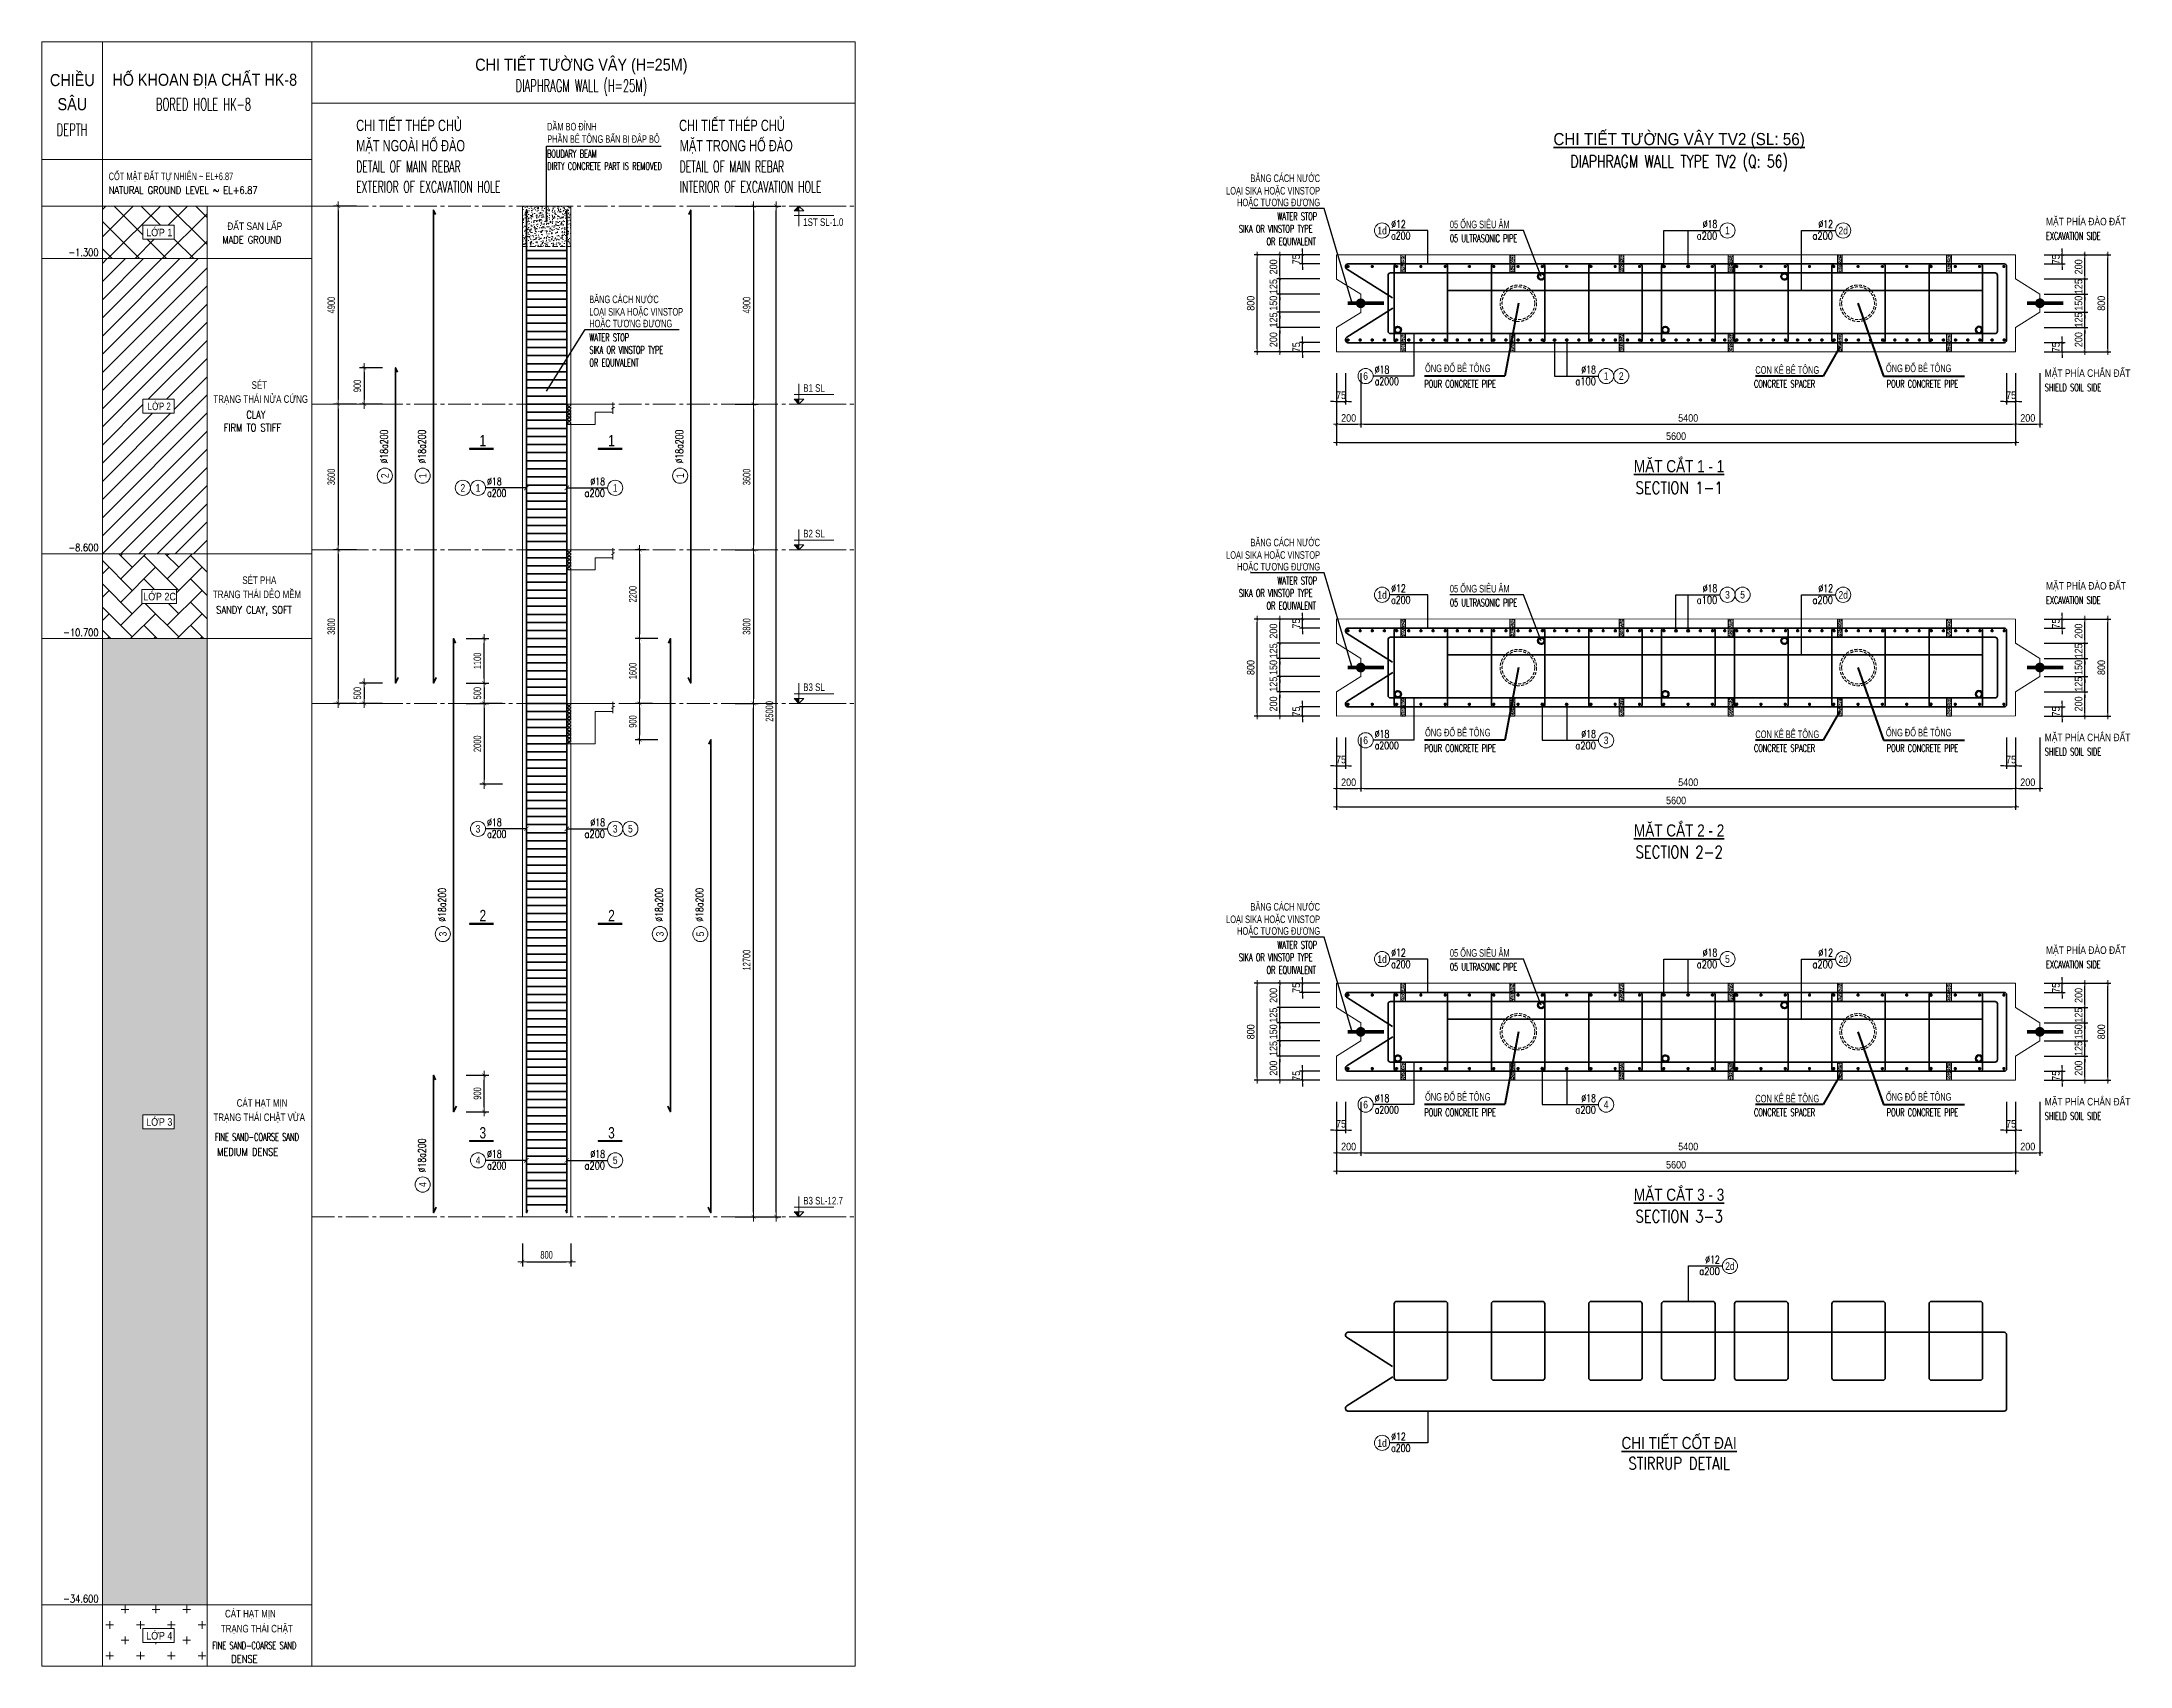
# Model space of a CAD drawing. Header units: millimetres. Extents: x -642477 to 1168880, y -27982 to 330379.
# Drawn here: x 106210 to 157871, y 63733 to 103911 of the extents above; entities that cross this region are included whole.
import ezdxf
from ezdxf.enums import TextEntityAlignment as Align

# ---------------------------------------------------------------- set-up
doc = ezdxf.new("R2010")
doc.units = ezdxf.units.MM
for name, pattern in [('CENTER2', [1.125, 0.75, -0.125, 0.125, -0.125]), ('HIDDEN', [0.375, 0.25, -0.125]), ('HIDDEN2', [4.7625, 3.175, -1.5875])]:
    doc.linetypes.add(name, pattern=pattern)
doc.layers.get('0').update_dxf_attribs({"lineweight": 20})
doc.layers.get('Defpoints').update_dxf_attribs({"color": 151, "lineweight": 9})
for name, color, linetype, lineweight in [('NDC_S_ANNO', 7, 'Continuous', 20), ('NDC_S_AXIS', 5, 'CENTER2', 13), ('NDC_S_BEAM', 3, 'HIDDEN2', 20), ('NDC_S_BREAK-LINE', 1, 'Continuous', 15), ('NDC_S_CONTINUOUS', 3, 'Continuous', 20), ('NDC_S_DIAPHGRAM WALL', 3, 'Continuous', 20), ('NDC_S_DIM', 1, 'Continuous', 15), ('NDC_S_ENG TEXT', 2, 'Continuous', 20), ('NDC_S_ENG TITLE', 3, 'Continuous', 20), ('NDC_S_FOUNDATION NAME', 7, 'Continuous', 20), ('NDC_S_HATCH MATERIAL', 8, 'Continuous', 13), ('NDC_S_HIDDEN', 8, 'HIDDEN2', 13), ('NDC_S_LEADER', 1, 'Continuous', 15), ('NDC_S_LEVEL TEXT', 7, 'Continuous', 20), ('NDC_S_REBAR', 4, 'Continuous', 35), ('NDC_S_SYMBOL', 1, 'Continuous', 15), ('NDC_S_TEXT SYMBOL', 7, 'Continuous', 20), ('NDC_S_VN TEXT', 7, 'Continuous', 20), ('NDC_S_VN TITLE', 6, 'Continuous', 35), ('rev_20200806', 1, 'Continuous', 20)]:
    doc.layers.add(name, color=color, linetype=linetype, lineweight=lineweight)
doc.layers.add('NDC_S_REBAR DES.', color=2, linetype='Continuous')
doc.layers.get('rev_20200806').off()
doc.styles.add('ARIAL', font='arial.ttf', dxfattribs={"width": 0.8})
doc.styles.add('NDC_ANNO', font='', dxfattribs={"width": 0.8})
doc.styles.add('NDC_ARIAL', font='arial.ttf', dxfattribs={"width": 0.85})
doc.styles.add('NDC_DIM', font='', dxfattribs={"width": 0.75})
doc.styles.add('NDC_EN TXT', font='romans.shx', dxfattribs={"width": 0.8})
doc.styles.add('NDC_ROMANS', font='romans.shx', dxfattribs={"width": 0.8, "bigfont": 'vns.shx'})
doc.styles.get('NDC_ANNO').set_extended_font_data('Dotum')
doc.styles.get('NDC_DIM').set_extended_font_data('Dotum')
doc.dimstyles.new('A1-NDC-1-25 (x3)', dxfattribs={"dimscale": 75, "dimtxt": 2.5, "dimasz": 1, "dimexe": 1, "dimexo": 0, "dimgap": 0.8, "dimtad": 1, "dimdec": 0, "dimlfac": 0.333333, "dimdsep": 46, "dimtxsty": 'NDC_ARIAL', "dimblk": 'DIMMARK', "dimcen": 49999.938995, "dimdle": 1.5, "dimclrd": 1, "dimclre": 1, "dimclrt": 3, "dimadec": 0, "dimazin": 0, "dimtfac": 1, "dimtdec": 0, "dimtix": 1, "dimtmove": 2, "dimatfit": 3, "dimfxl": 1, "dimarcsym": 0})
doc.dimstyles.new('NDC_dim_25', dxfattribs={"dimscale": 25, "dimtxt": 2.2, "dimasz": 1.5, "dimexe": 1.5, "dimexo": 2.5, "dimgap": 1, "dimtad": 1, "dimdec": 0, "dimzin": 0, "dimdsep": 46, "dimtxsty": 'NDC_DIM', "dimblk": 'DIMMARK', "dimcen": 0.09, "dimdle": 1.2, "dimclrd": 1, "dimclre": 1, "dimclrt": 3, "dimadec": 0, "dimazin": 0, "dimtfac": 1, "dimtdec": 0, "dimtix": 1, "dimtofl": 0, "dimtmove": 0, "dimatfit": 3, "dimfxl": 6, "dimfxlon": 1, "dimtolj": 1, "dimtzin": 0, "dimarcsym": 0})
doc.dimstyles.new('NDC_dim_75', dxfattribs={"dimscale": 75, "dimtxt": 2.5, "dimasz": 1.5, "dimexe": 1.5, "dimexo": 2.5, "dimgap": 1, "dimtad": 1, "dimdec": 0, "dimzin": 0, "dimdsep": 46, "dimtxsty": 'NDC_DIM', "dimblk": 'DIMMARK', "dimcen": 0.09, "dimdle": 1.2, "dimclrd": 1, "dimclre": 1, "dimclrt": 3, "dimadec": 0, "dimazin": 0, "dimtfac": 1, "dimtdec": 0, "dimtix": 1, "dimtofl": 0, "dimtmove": 0, "dimatfit": 3, "dimfxl": 6, "dimfxlon": 1, "dimtolj": 1, "dimtzin": 0, "dimarcsym": 0})

msp = doc.modelspace()

# ---------------------------------------------------------------- texts
at = {"layer": 'NDC_S_ENG TITLE', "style": 'NDC_EN TXT'}
for s, width, p in [('DIAPHRAGM WALL (H=25M)', 0.6, (119558, 102802.3)), ('DIAPHRAGM WALL TYPE TV2 (Q: 56)', 0.75, (146712, 100931.7)), ('SECTION 1-1', 0.8, (146712, 92880)), ('SECTION 2-2', 0.8, (146712, 83870.1)), ('SECTION 3-3', 0.8, (146712, 74860.2)), ('STIRRUP DETAIL', 0.8, (146712, 68750.8))]:
    msp.add_text(s, height=300, dxfattribs=dict(at, width=width)).set_placement(p, align=Align.MIDDLE)
at = {"layer": 'NDC_S_ENG TITLE', "style": 'NDC_EN TXT', "width": 0.6}
for s, height, p in [('DETAIL OF MAIN REBAR', 280, (113987.8, 100822.1)), ('BOUDARY BEAM', 187.5, (118709.4, 101140.7)), ('DIRTY CONCRETE PART IS REMOVED', 187.5, (118714.1, 100835.2)), ('DETAIL OF MAIN REBAR', 280, (121989.2, 100822.1)), ('EXTERIOR OF EXCAVATION HOLE', 280, (113987.8, 100321.1)), ('INTERIOR OF EXCAVATION HOLE', 280, (121989.2, 100321.1)), ('SIKA OR VINSTOP TYPE', 187.5, (135821.8, 99284.6)), ('WATER STOP', 187.5, (136775.4, 99593.3)), ('EXCAVATION SIDE', 187.5, (155786.3, 99109.2)), ('OR EQUIVALENT', 187.5, (136507.5, 98971.2)), ('05 ULTRASONIC PIPE', 187.5, (141041.9, 99050)), ('WATER STOP', 187.5, (119757, 96598.1)), ('SIKA OR VINSTOP TYPE', 187.5, (119757, 96289.5)), ('OR EQUIVALENT', 187.5, (119757, 95976)), ('POUR CONCRETE PIPE', 187.5, (140411, 95450)), ('CONCRETE SPACER', 187.5, (148564.4, 95450)), ('POUR CONCRETE PIPE', 187.5, (151849.7, 95450)), ('SHIELD SOIL SIDE', 187.5, (155757.2, 95360.8)), ('WATER STOP', 187.5, (136775.4, 90583.4)), ('SIKA OR VINSTOP TYPE', 187.5, (135821.8, 90274.7)), ('OR EQUIVALENT', 187.5, (136507.5, 89961.3)), ('05 ULTRASONIC PIPE', 187.5, (141041.9, 90040.1)), ('EXCAVATION SIDE', 187.5, (155786.3, 90099.4)), ('POUR CONCRETE PIPE', 187.5, (140411, 86440.1)), ('CONCRETE SPACER', 187.5, (148564.4, 86440.1)), ('POUR CONCRETE PIPE', 187.5, (151849.7, 86440.1)), ('SHIELD SOIL SIDE', 187.5, (155757.2, 86350.9)), ('WATER STOP', 187.5, (136775.4, 81573.5)), ('SIKA OR VINSTOP TYPE', 187.5, (135821.8, 81264.9)), ('05 ULTRASONIC PIPE', 187.5, (141041.9, 81030.2)), ('EXCAVATION SIDE', 187.5, (155786.3, 81089.5)), ('OR EQUIVALENT', 187.5, (136507.5, 80951.4)), ('POUR CONCRETE PIPE', 187.5, (140411, 77430.2)), ('CONCRETE SPACER', 187.5, (148564.4, 77430.2)), ('POUR CONCRETE PIPE', 187.5, (151849.7, 77430.2)), ('SHIELD SOIL SIDE', 187.5, (155757.2, 77341))]:
    msp.add_text(s, height=height, dxfattribs=at).set_placement(p, align=Align.MIDDLE_LEFT)
at = {"layer": 'NDC_S_LEVEL TEXT', "style": 'NDC_ARIAL'}
for s, height, width, p in [('CHI TIẾT THÉP CHỦ', 280, 0.7, (113987.8, 101842.8)), ('DẦM BO ĐỈNH', 187.5, 0.7, (118709.4, 101811.1)), ('CHI TIẾT THÉP CHỦ', 280, 0.7, (121974.9, 101842.8)), ('MẶT NGOÀI HỐ ĐÀO', 280, 0.7, (113987.8, 101341.8)), ('PHẦN BÊ TÔNG BẨN BỊ ĐẬP BỎ', 187.5, 0.7, (118714.1, 101505.5)), ('MẶT TRONG HỐ ĐÀO', 280, 0.7, (121989.2, 101341.8)), ('LOẠI SIKA HOẶC VINSTOP', 187.5, 0.7, (135506.7, 100226.8)), ('BĂNG CÁCH NƯỚC', 187.5, 0.7, (136109.4, 100535.4)), ('HOẶC TƯƠNG ĐƯƠNG', 187.5, 0.7, (135778.3, 99937.4)), ('05 ỐNG SIÊU ÂM', 187.5, 0.7, (141041.9, 99394.1)), ('MẶT PHÍA ĐÀO ĐẤT', 187.5, 0.8, (155786.3, 99464)), ('BĂNG CÁCH NƯỚC', 187.5, 0.7, (119752.4, 97540.3)), ('LOẠI SIKA HOẶC VINSTOP', 187.5, 0.7, (119752.4, 97231.6)), ('HOẶC TƯƠNG ĐƯƠNG', 187.5, 0.7, (119752.4, 96942.3)), ('ỐNG ĐỔ BÊ TÔNG', 187.5, 0.7, (140427.8, 95834.1)), ('CON KÊ BÊ TÔNG', 187.5, 0.7, (148598.3, 95792.8)), ('ỐNG ĐỔ BÊ TÔNG', 187.5, 0.7, (151828.2, 95834.1)), ('MẶT PHÍA CHẮN ĐẤT', 187.5, 0.8, (155757.2, 95715.5)), ('BĂNG CÁCH NƯỚC', 187.5, 0.7, (136109.4, 91525.5)), ('LOẠI SIKA HOẶC VINSTOP', 187.5, 0.7, (135506.7, 91216.9)), ('HOẶC TƯƠNG ĐƯƠNG', 187.5, 0.7, (135778.3, 90927.5)), ('05 ỐNG SIÊU ÂM', 187.5, 0.7, (141041.9, 90384.2)), ('MẶT PHÍA ĐÀO ĐẤT', 187.5, 0.8, (155786.3, 90454.1)), ('ỐNG ĐỔ BÊ TÔNG', 187.5, 0.7, (140427.8, 86824.2)), ('CON KÊ BÊ TÔNG', 187.5, 0.7, (148598.3, 86782.9)), ('ỐNG ĐỔ BÊ TÔNG', 187.5, 0.7, (151828.2, 86824.2)), ('MẶT PHÍA CHẮN ĐẤT', 187.5, 0.8, (155757.2, 86705.6)), ('BĂNG CÁCH NƯỚC', 187.5, 0.7, (136109.4, 82515.6)), ('LOẠI SIKA HOẶC VINSTOP', 187.5, 0.7, (135506.7, 82207)), ('HOẶC TƯƠNG ĐƯƠNG', 187.5, 0.7, (135778.3, 81917.6)), ('05 ỐNG SIÊU ÂM', 187.5, 0.7, (141041.9, 81374.4)), ('MẶT PHÍA ĐÀO ĐẤT', 187.5, 0.8, (155786.3, 81444.2)), ('ỐNG ĐỔ BÊ TÔNG', 187.5, 0.7, (140427.8, 77814.3)), ('CON KÊ BÊ TÔNG', 187.5, 0.7, (148598.3, 77773)), ('ỐNG ĐỔ BÊ TÔNG', 187.5, 0.7, (151828.2, 77814.3)), ('MẶT PHÍA CHẮN ĐẤT', 187.5, 0.8, (155757.2, 77695.7))]:
    msp.add_text(s, height=height, dxfattribs=dict(at, width=width)).set_placement(p, align=Align.MIDDLE_LEFT)
at = {"layer": 'NDC_S_VN TEXT', "color": 7, "style": 'ARIAL', "width": 0.8}
for s, p in [('2', (145280.8, 95643.6)), ('2', (116626, 92876.7)), ('5', (148282.6, 90233.8)), ('5', (120769.8, 84445.3))]:
    msp.add_text(s, height=187.5, dxfattribs=at).set_placement(p, align=Align.MIDDLE)
at = {"layer": 'NDC_S_VN TEXT', "color": 3, "style": 'NDC_EN TXT', "width": 0.75}
for p in [(114770.7, 93479.5), (115707.1, 93479.5), (122074.8, 93479.5), (116207.1, 82144.9), (121574.8, 82144.9), (122574.8, 82144.9), (115707.1, 75947.9)]:
    msp.add_text('%%C18a200', height=187.5, rotation=90, dxfattribs=at).set_placement(p)
at = {"layer": 'NDC_S_VN TEXT', "color": 7, "style": 'ARIAL', "width": 0.8}
for s, p in [('2', (114696.3, 93177.1)), ('1', (115632.7, 93177.1)), ('1', (122000.5, 93177.1)), ('3', (116132.7, 81842.5)), ('3', (121500.5, 81842.5)), ('5', (122500.5, 81842.5)), ('4', (115632.7, 75645.5))]:
    msp.add_text(s, height=187.5, rotation=90, dxfattribs=at).set_placement(p, align=Align.MIDDLE)
at = {"layer": 'NDC_S_VN TITLE', "style": 'NDC_ARIAL'}
for s, width, p in [('CHI TIẾT TƯỜNG VÂY (H=25M)', 0.85, (119558, 103344.3)), ('%%UCHI TIẾT TƯỜNG VÂY TV2 (SL: 56)', 0.9, (146712, 101504.9)), ('%%UMẶT CẮT 1 - 1', 0.8, (146712, 93426.5)), ('%%UMẶT CẮT 2 - 2', 0.8, (146712, 84416.6)), ('%%UMẶT CẮT 3 - 3', 0.8, (146712, 75406.8)), ('%%UCHI TIẾT CỐT ĐAI', 0.8, (146712, 69297.3))]:
    msp.add_text(s, height=300, dxfattribs=dict(at, width=width)).set_placement(p, align=Align.MIDDLE)

# ---------------------------------------------------------------- blocks, each defined once
blk = doc.blocks.new('*U191')
at = {"layer": 'NDC_S_ANNO', "color": 0, "linetype": 'ByBlock', "lineweight": -2}
blk.add_line((-4.36, 0), (1, 0), dxfattribs=at)
at = {"layer": 'NDC_S_ANNO', "ltscale": 0.005, "const_width": 0.5}
blk.add_lwpolyline([(1, 0), (-4.36, 0)], dxfattribs=at)
at = {"layer": 'NDC_S_TEXT SYMBOL', "linetype": 'ByBlock', "lineweight": -2, "style": 'NDC_ANNO', "width": 0.8}
blk.add_attdef('DETAIL', text='', height=2.5, dxfattribs=at).set_placement((-0.64, 1.82), align=Align.MIDDLE_RIGHT)
blk = doc.blocks.new('*U400')
at = {"layer": 'NDC_S_REBAR', "ltscale": 80}
blk.add_line((-500, 0), (500, 0), dxfattribs=at)
blk = doc.blocks.new('*U401')
at = {"layer": 'NDC_S_DIM', "color": 0, "linetype": 'ByBlock', "lineweight": -2, "transparency": 16777216}
for p in [(0, 23600), (0, 23400), (0, 23200), (0, 23000), (0, 22800), (0, 22600), (0, 22400), (0, 22200), (0, 22000), (0, 21800), (0, 21600), (0, 21400), (0, 21200), (0, 21000), (0, 20800), (0, 20600), (0, 20400), (0, 20200), (0, 20000), (0, 19800), (0, 19600), (0, 19400), (0, 19200), (0, 19000), (0, 18800), (0, 18600), (0, 18400), (0, 18200), (0, 18000), (0, 17800), (0, 17600), (0, 17400), (0, 17200), (0, 17000), (0, 16800), (0, 16600), (0, 16400), (0, 16200), (0, 16000), (0, 15800), (0, 15600), (0, 15400), (0, 15200), (0, 15000), (0, 14800), (0, 14600), (0, 14400), (0, 14200), (0, 14000), (0, 13800), (0, 13600), (0, 13400), (0, 13200), (0, 13000), (0, 12800), (0, 12600), (0, 12400), (0, 12200), (0, 12000), (0, 11800), (0, 11600), (0, 11400), (0, 11200), (0, 11000), (0, 10800), (0, 10600), (0, 10400), (0, 10200), (0, 10000), (0, 9800), (0, 9600), (0, 9400), (0, 9200), (0, 9000), (0, 8800), (0, 8600), (0, 8400), (0, 8200), (0, 8000), (0, 7800), (0, 7600), (0, 7400), (0, 7200), (0, 7000), (0, 6800), (0, 6600), (0, 6400), (0, 6200), (0, 6000), (0, 5800), (0, 5600), (0, 5400), (0, 5200), (0, 5000), (0, 4800), (0, 4600), (0, 4400), (0, 4200), (0, 4000), (0, 3800), (0, 3600), (0, 3400), (0, 3200), (0, 3000), (0, 2800), (0, 2600), (0, 2400), (0, 2200), (0, 2000), (0, 1800), (0, 1600), (0, 1400), (0, 1200), (0, 1000), (0, 800), (0, 600), (0, 400), (0, 200), (0, 0)]:
    blk.add_blockref('*U400', p, dxfattribs=at)
blk = doc.blocks.new('DIMMARK')
at = {"layer": 'NDC_S_DIM', "color": 1}
blk.add_line((-1.5, 0), (1, 0), dxfattribs=at)
at = {"layer": 'NDC_S_DIM', "color": 2, "const_width": 0.1}
blk.add_lwpolyline([(-0.42, -0.42), (0.42, 0.42)], dxfattribs=at)
blk = doc.blocks.new('*D410')
at = {"layer": 'Defpoints', "color": 0, "ltscale": 100, "transparency": 16777216}
for p in [(120410, 99848), (120410, 94948), (123816, 94948)]:
    blk.add_point(p, dxfattribs=at)
at = {"layer": 'NDC_S_DIM', "color": 1, "lineweight": -2, "ltscale": 100, "transparency": 16777216}
for p, q in [((123366, 99848), (123928, 99848)), ((123816, 99736), (123816, 95061)), ((123366, 94948), (123928, 94948))]:
    blk.add_line(p, q, dxfattribs=at)
at = {"layer": 'NDC_S_DIM', "color": 1, "lineweight": -2, "ltscale": 100, "transparency": 16777216, "xscale": 112.5, "yscale": 112.5, "zscale": 112.5}
for p, rotation in [((123816, 99848), 90), ((123816, 94948), 270)]:
    blk.add_blockref('DIMMARK', p, dxfattribs=dict(at, rotation=rotation))
at = {"layer": 'NDC_S_DIM', "color": 3, "ltscale": 100, "transparency": 16777216, "insert": (123647, 97398), "char_height": 187.5, "attachment_point": 5, "rotation": 90, "style": 'NDC_DIM'}
blk.add_mtext('\\A1;4900', dxfattribs=at)
blk = doc.blocks.new('*D411')
at = {"layer": 'Defpoints', "color": 0, "ltscale": 100, "transparency": 16777216}
for p in [(120410, 94948), (120410, 91348), (123816, 91348)]:
    blk.add_point(p, dxfattribs=at)
at = {"layer": 'NDC_S_DIM', "color": 1, "lineweight": -2, "ltscale": 100, "transparency": 16777216}
for p, q in [((123366, 94948), (123928, 94948)), ((123816, 94836), (123816, 91461)), ((123366, 91348), (123928, 91348))]:
    blk.add_line(p, q, dxfattribs=at)
at = {"layer": 'NDC_S_DIM', "color": 1, "lineweight": -2, "ltscale": 100, "transparency": 16777216, "xscale": 112.5, "yscale": 112.5, "zscale": 112.5}
for p, rotation in [((123816, 94948), 90), ((123816, 91348), 270)]:
    blk.add_blockref('DIMMARK', p, dxfattribs=dict(at, rotation=rotation))
at = {"layer": 'NDC_S_DIM', "color": 3, "ltscale": 100, "transparency": 16777216, "insert": (123647, 93148), "char_height": 187.5, "attachment_point": 5, "rotation": 90, "style": 'NDC_DIM'}
blk.add_mtext('\\A1;3600', dxfattribs=at)
blk = doc.blocks.new('*D412')
at = {"layer": 'Defpoints', "color": 0, "ltscale": 100, "transparency": 16777216}
for p in [(120410, 91348), (120410, 87548), (123816, 87548)]:
    blk.add_point(p, dxfattribs=at)
at = {"layer": 'NDC_S_DIM', "color": 1, "lineweight": -2, "ltscale": 100, "transparency": 16777216}
for p, q in [((123366, 91348), (123928, 91348)), ((123816, 91236), (123816, 87661)), ((123366, 87548), (123928, 87548))]:
    blk.add_line(p, q, dxfattribs=at)
at = {"layer": 'NDC_S_DIM', "color": 1, "lineweight": -2, "ltscale": 100, "transparency": 16777216, "xscale": 112.5, "yscale": 112.5, "zscale": 112.5}
for p, rotation in [((123816, 91348), 90), ((123816, 87548), 270)]:
    blk.add_blockref('DIMMARK', p, dxfattribs=dict(at, rotation=rotation))
at = {"layer": 'NDC_S_DIM', "color": 3, "ltscale": 100, "transparency": 16777216, "insert": (123647, 89448), "char_height": 187.5, "attachment_point": 5, "rotation": 90, "style": 'NDC_DIM'}
blk.add_mtext('\\A1;3800', dxfattribs=at)
blk = doc.blocks.new('*D413')
at = {"layer": 'Defpoints', "color": 0, "ltscale": 100, "transparency": 16777216}
for p in [(120410, 99848), (124378, 99848), (120410, 74848)]:
    blk.add_point(p, dxfattribs=at)
at = {"layer": 'NDC_S_DIM', "color": 1, "lineweight": -2, "ltscale": 100, "transparency": 16777216}
for p, q in [((123928, 99848), (124491, 99848)), ((124378, 74961), (124378, 99736)), ((123928, 74848), (124491, 74848))]:
    blk.add_line(p, q, dxfattribs=at)
at = {"layer": 'NDC_S_DIM', "color": 1, "lineweight": -2, "ltscale": 100, "transparency": 16777216, "xscale": 112.5, "yscale": 112.5, "zscale": 112.5}
for p, rotation in [((124378, 99848), 90), ((124378, 74848), 270)]:
    blk.add_blockref('DIMMARK', p, dxfattribs=dict(at, rotation=rotation))
at = {"layer": 'NDC_S_DIM', "color": 3, "ltscale": 100, "transparency": 16777216, "insert": (124210, 87348), "char_height": 187.5, "attachment_point": 5, "rotation": 90, "style": 'NDC_DIM'}
blk.add_mtext('\\A1;25000', dxfattribs=at)
blk = doc.blocks.new('kata_block_CT')
at = {"layer": 'NDC_S_ANNO'}
blk.add_hatch(color=3, dxfattribs=at).paths.add_polyline_path([(0, 1.6), (-1.61, 1.6), (0, 0)])
at = {"layer": 'NDC_S_ANNO', "ltscale": 50}
h = blk.add_hatch(dxfattribs=at)
h.set_pattern_fill('ANSI31', color=256, scale=1.406, style=0)
h.paths.add_polyline_path([(0, 1.6), (0, 0), (1.61, 1.6)])
for p, q in [((11.56, 0), (-1.64, 0)), ((-1.59, 3.14), (11.47, 3.14))]:
    blk.add_line(p, q, dxfattribs=at)
at = {"layer": 'NDC_S_ANNO', "color": 8, "ltscale": 50}
blk.add_lwpolyline([(0, 0), (-1.61, 1.6), (0, 1.6)], dxfattribs=at)
at = {"layer": 'NDC_S_ANNO', "ltscale": 50}
for points in [[(0, 0), (-1.61, 1.6), (0, 1.6)], [(0, 6.69), (0, 0)], [(0, 0), (1.61, 1.6), (0, 1.6)]]:
    blk.add_lwpolyline(points, dxfattribs=at)
at = {"layer": 'NDC_S_TEXT SYMBOL', "color": 3, "style": 'NDC_ANNO', "width": 0.8}
blk.add_attdef('CT', (1.41, 4.07), '', height=2.5, dxfattribs=at)
blk = doc.blocks.new('*D414')
at = {"layer": 'Defpoints', "color": 0, "ltscale": 100, "transparency": 16777216}
for p in [(120410, 87548), (123816, 87548), (120410, 74848)]:
    blk.add_point(p, dxfattribs=at)
at = {"layer": 'NDC_S_DIM', "color": 1, "lineweight": -2, "ltscale": 100, "transparency": 16777216}
for p, q in [((123366, 87548), (123928, 87548)), ((123816, 74961), (123816, 87436)), ((123366, 74848), (123928, 74848))]:
    blk.add_line(p, q, dxfattribs=at)
at = {"layer": 'NDC_S_DIM', "color": 1, "lineweight": -2, "ltscale": 100, "transparency": 16777216, "xscale": 112.5, "yscale": 112.5, "zscale": 112.5}
for p, rotation in [((123816, 87548), 90), ((123816, 74848), 270)]:
    blk.add_blockref('DIMMARK', p, dxfattribs=dict(at, rotation=rotation))
at = {"layer": 'NDC_S_DIM', "color": 3, "ltscale": 100, "transparency": 16777216, "insert": (123647, 81198), "char_height": 187.5, "attachment_point": 5, "rotation": 90, "style": 'NDC_DIM'}
blk.add_mtext('\\A1;12700', dxfattribs=at)
blk = doc.blocks.new('*D415')
at = {"layer": 'Defpoints', "color": 0, "ltscale": 100, "transparency": 16777216}
for p in [(114456, 99848), (113542, 94948), (114456, 94948)]:
    blk.add_point(p, dxfattribs=at)
at = {"layer": 'NDC_S_DIM', "color": 1, "lineweight": -2, "ltscale": 100, "transparency": 16777216}
for p, q in [((113992, 99848), (113430, 99848)), ((113542, 99736), (113542, 95061)), ((113992, 94948), (113430, 94948))]:
    blk.add_line(p, q, dxfattribs=at)
at = {"layer": 'NDC_S_DIM', "color": 1, "lineweight": -2, "ltscale": 100, "transparency": 16777216, "xscale": 112.5, "yscale": 112.5, "zscale": 112.5}
for p, rotation in [((113542, 99848), 90), ((113542, 94948), 270)]:
    blk.add_blockref('DIMMARK', p, dxfattribs=dict(at, rotation=rotation))
at = {"layer": 'NDC_S_DIM', "color": 3, "ltscale": 100, "transparency": 16777216, "insert": (113373, 97398), "char_height": 187.5, "attachment_point": 5, "rotation": 90, "style": 'NDC_DIM'}
blk.add_mtext('\\A1;4900', dxfattribs=at)
blk = doc.blocks.new('*D416')
at = {"layer": 'Defpoints', "color": 0, "ltscale": 100, "transparency": 16777216}
for p in [(114456, 94948), (113542, 91348), (114456, 91348)]:
    blk.add_point(p, dxfattribs=at)
at = {"layer": 'NDC_S_DIM', "color": 1, "lineweight": -2, "ltscale": 100, "transparency": 16777216}
for p, q in [((113992, 94948), (113430, 94948)), ((113542, 94836), (113542, 91461)), ((113992, 91348), (113430, 91348))]:
    blk.add_line(p, q, dxfattribs=at)
at = {"layer": 'NDC_S_DIM', "color": 1, "lineweight": -2, "ltscale": 100, "transparency": 16777216, "xscale": 112.5, "yscale": 112.5, "zscale": 112.5}
for p, rotation in [((113542, 94948), 90), ((113542, 91348), 270)]:
    blk.add_blockref('DIMMARK', p, dxfattribs=dict(at, rotation=rotation))
at = {"layer": 'NDC_S_DIM', "color": 3, "ltscale": 100, "transparency": 16777216, "insert": (113373, 93148), "char_height": 187.5, "attachment_point": 5, "rotation": 90, "style": 'NDC_DIM'}
blk.add_mtext('\\A1;3600', dxfattribs=at)
blk = doc.blocks.new('*D417')
at = {"layer": 'Defpoints', "color": 0, "ltscale": 100, "transparency": 16777216}
for p in [(114456, 91348), (113542, 87548), (114456, 87548)]:
    blk.add_point(p, dxfattribs=at)
at = {"layer": 'NDC_S_DIM', "color": 1, "lineweight": -2, "ltscale": 100, "transparency": 16777216}
for p, q in [((113992, 91348), (113430, 91348)), ((113542, 91236), (113542, 87661)), ((113992, 87548), (113430, 87548))]:
    blk.add_line(p, q, dxfattribs=at)
at = {"layer": 'NDC_S_DIM', "color": 1, "lineweight": -2, "ltscale": 100, "transparency": 16777216, "xscale": 112.5, "yscale": 112.5, "zscale": 112.5}
for p, rotation in [((113542, 91348), 90), ((113542, 87548), 270)]:
    blk.add_blockref('DIMMARK', p, dxfattribs=dict(at, rotation=rotation))
at = {"layer": 'NDC_S_DIM', "color": 3, "ltscale": 100, "transparency": 16777216, "insert": (113373, 89448), "char_height": 187.5, "attachment_point": 5, "rotation": 90, "style": 'NDC_DIM'}
blk.add_mtext('\\A1;3800', dxfattribs=at)
blk = doc.blocks.new('*U367')
blk.add_circle((-2.5, 0), 2.5)
at = {"layer": 'NDC_S_VN TEXT', "color": 7, "style": 'ARIAL', "width": 0.8}
blk.add_attdef('SH2', text='', height=2.5, dxfattribs=at).set_placement((-2.5, 0), align=Align.MIDDLE)
at = {"layer": 'NDC_S_VN TEXT', "color": 3, "style": 'NDC_EN TXT', "width": 0.75}
for tag, p in [('DK1', (0.5, 0.85)), ('KC1', (0.5, -2.97))]:
    blk.add_attdef(tag, p, '', height=2.5, dxfattribs=at)
blk = doc.blocks.new('*D418')
at = {"layer": 'Defpoints', "color": 0, "ltscale": 100, "transparency": 16777216}
for p in [(115897, 89148), (117156, 89148), (115897, 88048)]:
    blk.add_point(p, dxfattribs=at)
at = {"layer": 'NDC_S_DIM', "color": 1, "lineweight": -2, "ltscale": 100, "transparency": 16777216}
for p, q in [((116706, 89148), (117268, 89148)), ((117156, 88161), (117156, 89036)), ((116706, 88048), (117268, 88048))]:
    blk.add_line(p, q, dxfattribs=at)
at = {"layer": 'NDC_S_DIM', "color": 1, "lineweight": -2, "ltscale": 100, "transparency": 16777216, "xscale": 112.5, "yscale": 112.5, "zscale": 112.5}
for p, rotation in [((117156, 89148), 90), ((117156, 88048), 270)]:
    blk.add_blockref('DIMMARK', p, dxfattribs=dict(at, rotation=rotation))
at = {"layer": 'NDC_S_DIM', "color": 3, "ltscale": 100, "transparency": 16777216, "insert": (116987, 88598), "char_height": 187.5, "attachment_point": 5, "rotation": 90, "style": 'NDC_DIM'}
blk.add_mtext('\\A1;1100', dxfattribs=at)
blk = doc.blocks.new('*D402')
at = {"layer": 'Defpoints', "color": 0, "ltscale": 100, "transparency": 16777216}
for p in [(115897, 78348), (117156, 78348), (116397, 77448)]:
    blk.add_point(p, dxfattribs=at)
at = {"layer": 'NDC_S_DIM', "color": 1, "lineweight": -2, "ltscale": 100, "transparency": 16777216}
for p, q in [((116706, 78348), (117268, 78348)), ((117156, 77561), (117156, 78236)), ((116706, 77448), (117268, 77448))]:
    blk.add_line(p, q, dxfattribs=at)
at = {"layer": 'NDC_S_DIM', "color": 1, "lineweight": -2, "ltscale": 100, "transparency": 16777216, "xscale": 112.5, "yscale": 112.5, "zscale": 112.5}
for p, rotation in [((117156, 78348), 90), ((117156, 77448), 270)]:
    blk.add_blockref('DIMMARK', p, dxfattribs=dict(at, rotation=rotation))
at = {"layer": 'NDC_S_DIM', "color": 3, "ltscale": 100, "transparency": 16777216, "insert": (116987, 77898), "char_height": 187.5, "attachment_point": 5, "rotation": 90, "style": 'NDC_DIM'}
blk.add_mtext('\\A1;900', dxfattribs=at)
blk = doc.blocks.new('*D403')
at = {"layer": 'Defpoints', "color": 0, "ltscale": 100, "transparency": 16777216}
for p in [(115897, 88048), (115897, 87548), (117156, 87548)]:
    blk.add_point(p, dxfattribs=at)
at = {"layer": 'NDC_S_DIM', "color": 1, "lineweight": -2, "ltscale": 100, "transparency": 16777216}
for p, q in [((116706, 88048), (117268, 88048)), ((117156, 87936), (117156, 87661)), ((116706, 87548), (117268, 87548))]:
    blk.add_line(p, q, dxfattribs=at)
at = {"layer": 'NDC_S_DIM', "color": 1, "lineweight": -2, "ltscale": 100, "transparency": 16777216, "xscale": 112.5, "yscale": 112.5, "zscale": 112.5}
for p, rotation in [((117156, 88048), 90), ((117156, 87548), 270)]:
    blk.add_blockref('DIMMARK', p, dxfattribs=dict(at, rotation=rotation))
at = {"layer": 'NDC_S_DIM', "color": 3, "ltscale": 100, "transparency": 16777216, "insert": (116987, 87798), "char_height": 187.5, "attachment_point": 5, "rotation": 90, "style": 'NDC_DIM'}
blk.add_mtext('\\A1;500', dxfattribs=at)
blk = doc.blocks.new('*U366')
blk.add_circle((2.5, 0), 2.5)
at = {"layer": 'NDC_S_VN TEXT', "color": 3, "style": 'NDC_EN TXT'}
for tag, width, p in [('DK2', 0.75, (-0.85, 0.85)), ('KC2', 0.8, (-0.85, -2.97))]:
    blk.add_attdef(tag, text='', height=2.5, dxfattribs=dict(at, width=width)).set_placement(p, align=Align.RIGHT)
at = {"layer": 'NDC_S_VN TEXT', "color": 7, "style": 'ARIAL', "width": 0.8}
blk.add_attdef('SH3', text='', height=2.5, dxfattribs=at).set_placement((2.5, 0), align=Align.MIDDLE)
blk = doc.blocks.new('*D404')
at = {"layer": 'Defpoints', "color": 0, "ltscale": 100, "transparency": 16777216}
for p in [(114960, 88048), (114186, 87548), (114960, 87548)]:
    blk.add_point(p, dxfattribs=at)
at = {"layer": 'NDC_S_DIM', "color": 1, "lineweight": -2, "ltscale": 100, "transparency": 16777216}
for p, q in [((114636, 88048), (114073, 88048)), ((114186, 87936), (114186, 87661)), ((114636, 87548), (114073, 87548))]:
    blk.add_line(p, q, dxfattribs=at)
at = {"layer": 'NDC_S_DIM', "color": 1, "lineweight": -2, "ltscale": 100, "transparency": 16777216, "xscale": 112.5, "yscale": 112.5, "zscale": 112.5}
for p, rotation in [((114186, 88048), 90), ((114186, 87548), 270)]:
    blk.add_blockref('DIMMARK', p, dxfattribs=dict(at, rotation=rotation))
at = {"layer": 'NDC_S_DIM', "color": 3, "ltscale": 100, "transparency": 16777216, "insert": (114017, 87798), "char_height": 187.5, "attachment_point": 5, "rotation": 90, "style": 'NDC_DIM'}
blk.add_mtext('\\A1;500', dxfattribs=at)
blk = doc.blocks.new('*D405')
at = {"layer": 'Defpoints', "color": 0, "ltscale": 100, "transparency": 16777216}
for p in [(114960, 95848), (114186, 94948), (114960, 94948)]:
    blk.add_point(p, dxfattribs=at)
at = {"layer": 'NDC_S_DIM', "color": 1, "lineweight": -2, "ltscale": 100, "transparency": 16777216}
for p, q in [((114636, 95848), (114073, 95848)), ((114186, 95736), (114186, 95061)), ((114636, 94948), (114073, 94948))]:
    blk.add_line(p, q, dxfattribs=at)
at = {"layer": 'NDC_S_DIM', "color": 1, "lineweight": -2, "ltscale": 100, "transparency": 16777216, "xscale": 112.5, "yscale": 112.5, "zscale": 112.5}
for p, rotation in [((114186, 95848), 90), ((114186, 94948), 270)]:
    blk.add_blockref('DIMMARK', p, dxfattribs=dict(at, rotation=rotation))
at = {"layer": 'NDC_S_DIM', "color": 3, "ltscale": 100, "transparency": 16777216, "insert": (114017, 95398), "char_height": 187.5, "attachment_point": 5, "rotation": 90, "style": 'NDC_DIM'}
blk.add_mtext('\\A1;900', dxfattribs=at)
blk = doc.blocks.new('*D406')
at = {"layer": 'Defpoints', "color": 0, "ltscale": 100, "transparency": 16777216}
for p in [(121338, 91348), (121000, 89148), (121765, 89148)]:
    blk.add_point(p, dxfattribs=at)
at = {"layer": 'NDC_S_DIM', "color": 1, "lineweight": -2, "ltscale": 100, "transparency": 16777216}
for p, q in [((121150, 91348), (120887, 91348)), ((121000, 91236), (121000, 89261)), ((121450, 89148), (120887, 89148))]:
    blk.add_line(p, q, dxfattribs=at)
at = {"layer": 'NDC_S_DIM', "color": 1, "lineweight": -2, "ltscale": 100, "transparency": 16777216, "xscale": 112.5, "yscale": 112.5, "zscale": 112.5}
for p, rotation in [((121000, 91348), 90), ((121000, 89148), 270)]:
    blk.add_blockref('DIMMARK', p, dxfattribs=dict(at, rotation=rotation))
at = {"layer": 'NDC_S_DIM', "color": 3, "ltscale": 100, "transparency": 16777216, "insert": (120831, 90248), "char_height": 187.5, "attachment_point": 5, "rotation": 90, "style": 'NDC_DIM'}
blk.add_mtext('\\A1;2200', dxfattribs=at)
blk = doc.blocks.new('*D407')
at = {"layer": 'Defpoints', "color": 0, "ltscale": 100, "transparency": 16777216}
for p in [(121765, 89148), (121000, 87548), (121507, 87548)]:
    blk.add_point(p, dxfattribs=at)
at = {"layer": 'NDC_S_DIM', "color": 1, "lineweight": -2, "ltscale": 100, "transparency": 16777216}
for p, q in [((121450, 89148), (120887, 89148)), ((121000, 89036), (121000, 87661)), ((121319, 87548), (120887, 87548))]:
    blk.add_line(p, q, dxfattribs=at)
at = {"layer": 'NDC_S_DIM', "color": 1, "lineweight": -2, "ltscale": 100, "transparency": 16777216, "xscale": 112.5, "yscale": 112.5, "zscale": 112.5}
for p, rotation in [((121000, 89148), 90), ((121000, 87548), 270)]:
    blk.add_blockref('DIMMARK', p, dxfattribs=dict(at, rotation=rotation))
at = {"layer": 'NDC_S_DIM', "color": 3, "ltscale": 100, "transparency": 16777216, "insert": (120831, 88348), "char_height": 187.5, "attachment_point": 5, "rotation": 90, "style": 'NDC_DIM'}
blk.add_mtext('\\A1;1600', dxfattribs=at)
blk = doc.blocks.new('*D408')
at = {"layer": 'Defpoints', "color": 0, "ltscale": 100, "transparency": 16777216}
for p in [(121507, 87548), (121000, 86648), (122765, 86648)]:
    blk.add_point(p, dxfattribs=at)
at = {"layer": 'NDC_S_DIM', "color": 1, "lineweight": -2, "ltscale": 100, "transparency": 16777216}
for p, q in [((121319, 87548), (120887, 87548)), ((121000, 87436), (121000, 86761)), ((121450, 86648), (120887, 86648))]:
    blk.add_line(p, q, dxfattribs=at)
at = {"layer": 'NDC_S_DIM', "color": 1, "lineweight": -2, "ltscale": 100, "transparency": 16777216, "xscale": 112.5, "yscale": 112.5, "zscale": 112.5}
for p, rotation in [((121000, 87548), 90), ((121000, 86648), 270)]:
    blk.add_blockref('DIMMARK', p, dxfattribs=dict(at, rotation=rotation))
at = {"layer": 'NDC_S_DIM', "color": 3, "ltscale": 100, "transparency": 16777216, "insert": (120831, 87098), "char_height": 187.5, "attachment_point": 5, "rotation": 90, "style": 'NDC_DIM'}
blk.add_mtext('\\A1;900', dxfattribs=at)
blk = doc.blocks.new('*D409')
at = {"layer": 'Defpoints', "color": 0, "ltscale": 100, "transparency": 16777216}
for p in [(118098, 74848), (119298, 74848), (119298, 73736)]:
    blk.add_point(p, dxfattribs=at)
at = {"layer": 'NDC_S_DIM', "color": 1, "lineweight": -2, "ltscale": 100, "transparency": 16777216}
for p, q in [((118098, 74186), (118098, 73623)), ((119298, 74186), (119298, 73623)), ((118210, 73736), (119185, 73736))]:
    blk.add_line(p, q, dxfattribs=at)
at = {"layer": 'NDC_S_DIM', "color": 1, "lineweight": -2, "ltscale": 100, "transparency": 16777216, "xscale": 112.5, "yscale": 112.5, "zscale": 112.5, "rotation": 180}
blk.add_blockref('DIMMARK', (118098, 73736), dxfattribs=at)
at = {"layer": 'NDC_S_DIM', "color": 1, "lineweight": -2, "ltscale": 100, "transparency": 16777216, "xscale": 112.5, "yscale": 112.5, "zscale": 112.5}
blk.add_blockref('DIMMARK', (119298, 73736), dxfattribs=at)
at = {"layer": 'NDC_S_DIM', "color": 3, "ltscale": 100, "transparency": 16777216, "insert": (118698, 73905), "char_height": 187.5, "attachment_point": 5, "style": 'NDC_DIM'}
blk.add_mtext('\\A1;800', dxfattribs=at)
blk = doc.blocks.new('TV_001')
at = {"layer": 'NDC_S_DIAPHGRAM WALL', "ltscale": 0.01}
for p, q in [((21087, 15963), (21044, 15768)), ((20822, 15688), (20790, 15542)), ((21044, 15768), (20822, 15688)), ((20790, 15542), (20959, 15377)), ((20959, 15377), (20917, 15182)), ((20917, 15182), (26389, 13992))]:
    blk.add_line(p, q, dxfattribs=at)
for points in [[(26559, 14774), (21087, 15963)], [(26559, 14774), (26516, 14578), (26294, 14499), (26262, 14352), (26431, 14187), (26389, 13992)]]:
    blk.add_lwpolyline(points, dxfattribs=at)
at = {"layer": 'NDC_S_DIAPHGRAM WALL', "ltscale": 50, "const_width": 30}
for points in [[(20911, 15592), (20618, 15656)], [(26383, 14402), (26090, 14466)]]:
    blk.add_lwpolyline(points, dxfattribs=at)
at = {"layer": 'NDC_S_DIAPHGRAM WALL', "ltscale": 50, "const_width": 40}
for points in [[(20826, 15611, -1), (20787, 15619, -1)], [(26298, 14421, -1), (26259, 14429, -1)]]:
    blk.add_lwpolyline(points, format="xyb", close=True, dxfattribs=at)
blk = doc.blocks.new('*D2195')
at = {"layer": 'Defpoints', "color": 0, "ltscale": 100, "transparency": 16777216}
for p in [(136834, 96844), (137823, 96844), (137823, 96244)]:
    blk.add_point(p, dxfattribs=at)
at = {"layer": 'NDC_S_DIM', "color": 1, "lineweight": -2, "ltscale": 100, "transparency": 16777216}
for p, q in [((137823, 96844), (136759, 96844)), ((136834, 96319), (136834, 96769)), ((137823, 96244), (136759, 96244))]:
    blk.add_line(p, q, dxfattribs=at)
at = {"layer": 'NDC_S_DIM', "color": 1, "lineweight": -2, "ltscale": 100, "transparency": 16777216, "xscale": 75, "yscale": 75, "zscale": 75}
for p, rotation in [((136834, 96844), 90), ((136834, 96244), 270)]:
    blk.add_blockref('DIMMARK', p, dxfattribs=dict(at, rotation=rotation))
at = {"layer": 'NDC_S_DIM', "color": 3, "ltscale": 100, "transparency": 16777216, "insert": (136678, 96544), "char_height": 187.5, "attachment_point": 5, "rotation": 90, "style": 'NDC_ARIAL'}
blk.add_mtext('200', dxfattribs=at)
blk = doc.blocks.new('*D2196')
at = {"layer": 'Defpoints', "color": 0, "ltscale": 100, "transparency": 16777216}
for p in [(136834, 97219), (137823, 97219), (137823, 96844)]:
    blk.add_point(p, dxfattribs=at)
at = {"layer": 'NDC_S_DIM', "color": 1, "lineweight": -2, "ltscale": 100, "transparency": 16777216}
for p, q in [((137823, 97219), (136759, 97219)), ((136834, 97294), (136834, 97369)), ((136834, 96844), (136834, 97219)), ((137823, 96844), (136759, 96844)), ((136834, 96769), (136834, 96694))]:
    blk.add_line(p, q, dxfattribs=at)
at = {"layer": 'NDC_S_DIM', "color": 1, "lineweight": -2, "ltscale": 100, "transparency": 16777216, "xscale": 75, "yscale": 75, "zscale": 75}
for p, rotation in [((136834, 97219), 270), ((136834, 96844), 90)]:
    blk.add_blockref('DIMMARK', p, dxfattribs=dict(at, rotation=rotation))
at = {"layer": 'NDC_S_DIM', "color": 3, "ltscale": 100, "transparency": 16777216, "insert": (136678, 97031), "char_height": 187.5, "attachment_point": 5, "rotation": 90, "style": 'NDC_ARIAL'}
blk.add_mtext('125', dxfattribs=at)
blk = doc.blocks.new('*D2197')
at = {"layer": 'Defpoints', "color": 0, "ltscale": 100, "transparency": 16777216}
for p in [(136834, 97669), (137823, 97669), (137823, 97219)]:
    blk.add_point(p, dxfattribs=at)
at = {"layer": 'NDC_S_DIM', "color": 1, "lineweight": -2, "ltscale": 100, "transparency": 16777216}
for p, q in [((137823, 97669), (136759, 97669)), ((136834, 97744), (136834, 97819)), ((136834, 97219), (136834, 97669)), ((137823, 97219), (136759, 97219)), ((136834, 97144), (136834, 97069))]:
    blk.add_line(p, q, dxfattribs=at)
at = {"layer": 'NDC_S_DIM', "color": 1, "lineweight": -2, "ltscale": 100, "transparency": 16777216, "xscale": 75, "yscale": 75, "zscale": 75}
for p, rotation in [((136834, 97669), 270), ((136834, 97219), 90)]:
    blk.add_blockref('DIMMARK', p, dxfattribs=dict(at, rotation=rotation))
at = {"layer": 'NDC_S_DIM', "color": 3, "ltscale": 100, "transparency": 16777216, "insert": (136678, 97444), "char_height": 187.5, "attachment_point": 5, "rotation": 90, "style": 'NDC_ARIAL'}
blk.add_mtext('150', dxfattribs=at)
blk = doc.blocks.new('*D2198')
at = {"layer": 'Defpoints', "color": 0, "ltscale": 100, "transparency": 16777216}
for p in [(136834, 98044), (137823, 98044), (137823, 97669)]:
    blk.add_point(p, dxfattribs=at)
at = {"layer": 'NDC_S_DIM', "color": 1, "lineweight": -2, "ltscale": 100, "transparency": 16777216}
for p, q in [((136834, 98119), (136834, 98194)), ((137823, 98044), (136759, 98044)), ((137823, 97669), (136759, 97669)), ((136834, 97669), (136834, 98044)), ((136834, 97594), (136834, 97519))]:
    blk.add_line(p, q, dxfattribs=at)
at = {"layer": 'NDC_S_DIM', "color": 1, "lineweight": -2, "ltscale": 100, "transparency": 16777216, "xscale": 75, "yscale": 75, "zscale": 75}
for p, rotation in [((136834, 98044), 270), ((136834, 97669), 90)]:
    blk.add_blockref('DIMMARK', p, dxfattribs=dict(at, rotation=rotation))
at = {"layer": 'NDC_S_DIM', "color": 3, "ltscale": 100, "transparency": 16777216, "insert": (136678, 97856), "char_height": 187.5, "attachment_point": 5, "rotation": 90, "style": 'NDC_ARIAL'}
blk.add_mtext('125', dxfattribs=at)
blk = doc.blocks.new('*D2199')
at = {"layer": 'Defpoints', "color": 0, "ltscale": 100, "transparency": 16777216}
for p in [(136834, 98644), (137823, 98644), (137823, 98044)]:
    blk.add_point(p, dxfattribs=at)
at = {"layer": 'NDC_S_DIM', "color": 1, "lineweight": -2, "ltscale": 100, "transparency": 16777216}
for p, q in [((137823, 98644), (136759, 98644)), ((136834, 98119), (136834, 98569)), ((137823, 98044), (136759, 98044))]:
    blk.add_line(p, q, dxfattribs=at)
at = {"layer": 'NDC_S_DIM', "color": 1, "lineweight": -2, "ltscale": 100, "transparency": 16777216, "xscale": 75, "yscale": 75, "zscale": 75}
for p, rotation in [((136834, 98644), 90), ((136834, 98044), 270)]:
    blk.add_blockref('DIMMARK', p, dxfattribs=dict(at, rotation=rotation))
at = {"layer": 'NDC_S_DIM', "color": 3, "ltscale": 100, "transparency": 16777216, "insert": (136678, 98344), "char_height": 187.5, "attachment_point": 5, "rotation": 90, "style": 'NDC_ARIAL'}
blk.add_mtext('200', dxfattribs=at)
blk = doc.blocks.new('*D2200')
at = {"layer": 'Defpoints', "color": 0, "ltscale": 100, "transparency": 16777216}
for p in [(136272, 98644), (137823, 98644), (137823, 96244)]:
    blk.add_point(p, dxfattribs=at)
at = {"layer": 'NDC_S_DIM', "color": 1, "lineweight": -2, "ltscale": 100, "transparency": 16777216}
for p, q in [((137823, 98644), (136197, 98644)), ((136272, 96319), (136272, 98569)), ((137823, 96244), (136197, 96244))]:
    blk.add_line(p, q, dxfattribs=at)
at = {"layer": 'NDC_S_DIM', "color": 1, "lineweight": -2, "ltscale": 100, "transparency": 16777216, "xscale": 75, "yscale": 75, "zscale": 75}
for p, rotation in [((136272, 98644), 90), ((136272, 96244), 270)]:
    blk.add_blockref('DIMMARK', p, dxfattribs=dict(at, rotation=rotation))
at = {"layer": 'NDC_S_DIM', "color": 3, "ltscale": 100, "transparency": 16777216, "insert": (136116, 97444), "char_height": 187.5, "attachment_point": 5, "rotation": 90, "style": 'NDC_ARIAL'}
blk.add_mtext('800', dxfattribs=at)
blk = doc.blocks.new('*D2201')
at = {"layer": 'Defpoints', "color": 0, "ltscale": 100, "transparency": 16777216}
for p in [(137397, 96469), (137823, 96469), (137823, 96244)]:
    blk.add_point(p, dxfattribs=at)
at = {"layer": 'NDC_S_DIM', "color": 1, "lineweight": -2, "ltscale": 100, "transparency": 16777216}
for p, q in [((137397, 96544), (137397, 96619)), ((137823, 96469), (137322, 96469)), ((137823, 96244), (137322, 96244)), ((137397, 96244), (137397, 96469)), ((137397, 96169), (137397, 96094))]:
    blk.add_line(p, q, dxfattribs=at)
at = {"layer": 'NDC_S_DIM', "color": 1, "lineweight": -2, "ltscale": 100, "transparency": 16777216, "xscale": 75, "yscale": 75, "zscale": 75}
for p, rotation in [((137397, 96469), 270), ((137397, 96244), 90)]:
    blk.add_blockref('DIMMARK', p, dxfattribs=dict(at, rotation=rotation))
at = {"layer": 'NDC_S_DIM', "color": 3, "ltscale": 100, "transparency": 16777216, "insert": (137241, 96356), "char_height": 187.5, "attachment_point": 5, "rotation": 90, "style": 'NDC_ARIAL'}
blk.add_mtext('75', dxfattribs=at)
blk = doc.blocks.new('*D2202')
at = {"layer": 'Defpoints', "color": 0, "ltscale": 100, "transparency": 16777216}
for p in [(137397, 98644), (137823, 98644), (137823, 98419)]:
    blk.add_point(p, dxfattribs=at)
at = {"layer": 'NDC_S_DIM', "color": 1, "lineweight": -2, "ltscale": 100, "transparency": 16777216}
for p, q in [((137397, 98719), (137397, 98794)), ((137823, 98644), (137322, 98644)), ((137823, 98419), (137322, 98419)), ((137397, 98419), (137397, 98644)), ((137397, 98344), (137397, 98269))]:
    blk.add_line(p, q, dxfattribs=at)
at = {"layer": 'NDC_S_DIM', "color": 1, "lineweight": -2, "ltscale": 100, "transparency": 16777216, "xscale": 75, "yscale": 75, "zscale": 75}
for p, rotation in [((137397, 98644), 270), ((137397, 98419), 90)]:
    blk.add_blockref('DIMMARK', p, dxfattribs=dict(at, rotation=rotation))
at = {"layer": 'NDC_S_DIM', "color": 3, "ltscale": 100, "transparency": 16777216, "insert": (137241, 98531), "char_height": 187.5, "attachment_point": 5, "rotation": 90, "style": 'NDC_ARIAL'}
blk.add_mtext('75', dxfattribs=at)
blk = doc.blocks.new('Ong sieu am')
at = {"layer": 'NDC_S_HATCH MATERIAL'}
h = blk.add_hatch(dxfattribs=at)
h.set_pattern_fill('ANSI31', color=256, scale=20)
h.set_pattern_definition([(45, (0, 0), (-1.76776695, 1.76776695), [])])
h.paths.add_polyline_path([(-7119, 51159, 1), (-7179, 51159, 1)])
h.paths.add_polyline_path([(-7171, 51159, -1), (-7127, 51159, -1)], flags=16)
at = {"layer": 'NDC_S_REBAR DES.'}
for radius in [30, 22]:
    blk.add_circle((-7149, 51159), radius, dxfattribs=at)
blk = doc.blocks.new('ong do BT')
at = {"layer": 'NDC_S_HATCH MATERIAL', "linetype": 'HIDDEN', "ltscale": 100}
for radius in [150, 135]:
    blk.add_circle((-6324, 51238), radius, dxfattribs=at)
blk = doc.blocks.new('*D2203')
at = {"layer": 'Defpoints', "color": 0, "ltscale": 100, "transparency": 16777216}
for p in [(155742, 96844), (156750, 96844), (155742, 96244)]:
    blk.add_point(p, dxfattribs=at)
at = {"layer": 'NDC_S_DIM', "color": 1, "lineweight": -2, "ltscale": 100, "transparency": 16777216}
for p, q in [((155742, 96844), (156825, 96844)), ((156750, 96319), (156750, 96769)), ((155742, 96244), (156825, 96244))]:
    blk.add_line(p, q, dxfattribs=at)
at = {"layer": 'NDC_S_DIM', "color": 1, "lineweight": -2, "ltscale": 100, "transparency": 16777216, "xscale": 75, "yscale": 75, "zscale": 75}
for p, rotation in [((156750, 96844), 90), ((156750, 96244), 270)]:
    blk.add_blockref('DIMMARK', p, dxfattribs=dict(at, rotation=rotation))
at = {"layer": 'NDC_S_DIM', "color": 3, "ltscale": 100, "transparency": 16777216, "insert": (156594, 96544), "char_height": 187.5, "attachment_point": 5, "rotation": 90, "style": 'NDC_ARIAL'}
blk.add_mtext('200', dxfattribs=at)
blk = doc.blocks.new('*D2204')
at = {"layer": 'Defpoints', "color": 0, "ltscale": 100, "transparency": 16777216}
for p in [(155742, 97219), (156750, 97219), (155742, 96844)]:
    blk.add_point(p, dxfattribs=at)
at = {"layer": 'NDC_S_DIM', "color": 1, "lineweight": -2, "ltscale": 100, "transparency": 16777216}
for p, q in [((155742, 97219), (156825, 97219)), ((156750, 97294), (156750, 97369)), ((156750, 96844), (156750, 97219)), ((155742, 96844), (156825, 96844)), ((156750, 96769), (156750, 96694))]:
    blk.add_line(p, q, dxfattribs=at)
at = {"layer": 'NDC_S_DIM', "color": 1, "lineweight": -2, "ltscale": 100, "transparency": 16777216, "xscale": 75, "yscale": 75, "zscale": 75}
for p, rotation in [((156750, 97219), 270), ((156750, 96844), 90)]:
    blk.add_blockref('DIMMARK', p, dxfattribs=dict(at, rotation=rotation))
at = {"layer": 'NDC_S_DIM', "color": 3, "ltscale": 100, "transparency": 16777216, "insert": (156594, 97031), "char_height": 187.5, "attachment_point": 5, "rotation": 90, "style": 'NDC_ARIAL'}
blk.add_mtext('125', dxfattribs=at)
blk = doc.blocks.new('*D2205')
at = {"layer": 'Defpoints', "color": 0, "ltscale": 100, "transparency": 16777216}
for p in [(155742, 97669), (156750, 97669), (155742, 97219)]:
    blk.add_point(p, dxfattribs=at)
at = {"layer": 'NDC_S_DIM', "color": 1, "lineweight": -2, "ltscale": 100, "transparency": 16777216}
for p, q in [((155742, 97669), (156825, 97669)), ((156750, 97744), (156750, 97819)), ((156750, 97219), (156750, 97669)), ((155742, 97219), (156825, 97219)), ((156750, 97144), (156750, 97069))]:
    blk.add_line(p, q, dxfattribs=at)
at = {"layer": 'NDC_S_DIM', "color": 1, "lineweight": -2, "ltscale": 100, "transparency": 16777216, "xscale": 75, "yscale": 75, "zscale": 75}
for p, rotation in [((156750, 97669), 270), ((156750, 97219), 90)]:
    blk.add_blockref('DIMMARK', p, dxfattribs=dict(at, rotation=rotation))
at = {"layer": 'NDC_S_DIM', "color": 3, "ltscale": 100, "transparency": 16777216, "insert": (156594, 97444), "char_height": 187.5, "attachment_point": 5, "rotation": 90, "style": 'NDC_ARIAL'}
blk.add_mtext('150', dxfattribs=at)
blk = doc.blocks.new('*D2206')
at = {"layer": 'Defpoints', "color": 0, "ltscale": 100, "transparency": 16777216}
for p in [(155742, 98044), (155742, 97669), (156750, 98044)]:
    blk.add_point(p, dxfattribs=at)
at = {"layer": 'NDC_S_DIM', "color": 1, "lineweight": -2, "ltscale": 100, "transparency": 16777216}
for p, q in [((156750, 98119), (156750, 98194)), ((155742, 98044), (156825, 98044)), ((155742, 97669), (156825, 97669)), ((156750, 97669), (156750, 98044)), ((156750, 97594), (156750, 97519))]:
    blk.add_line(p, q, dxfattribs=at)
at = {"layer": 'NDC_S_DIM', "color": 1, "lineweight": -2, "ltscale": 100, "transparency": 16777216, "xscale": 75, "yscale": 75, "zscale": 75}
for p, rotation in [((156750, 98044), 270), ((156750, 97669), 90)]:
    blk.add_blockref('DIMMARK', p, dxfattribs=dict(at, rotation=rotation))
at = {"layer": 'NDC_S_DIM', "color": 3, "ltscale": 100, "transparency": 16777216, "insert": (156594, 97856), "char_height": 187.5, "attachment_point": 5, "rotation": 90, "style": 'NDC_ARIAL'}
blk.add_mtext('125', dxfattribs=at)
blk = doc.blocks.new('*D2207')
at = {"layer": 'Defpoints', "color": 0, "ltscale": 100, "transparency": 16777216}
for p in [(155742, 98644), (156750, 98644), (155742, 98044)]:
    blk.add_point(p, dxfattribs=at)
at = {"layer": 'NDC_S_DIM', "color": 1, "lineweight": -2, "ltscale": 100, "transparency": 16777216}
for p, q in [((155742, 98644), (156825, 98644)), ((156750, 98119), (156750, 98569)), ((155742, 98044), (156825, 98044))]:
    blk.add_line(p, q, dxfattribs=at)
at = {"layer": 'NDC_S_DIM', "color": 1, "lineweight": -2, "ltscale": 100, "transparency": 16777216, "xscale": 75, "yscale": 75, "zscale": 75}
for p, rotation in [((156750, 98644), 90), ((156750, 98044), 270)]:
    blk.add_blockref('DIMMARK', p, dxfattribs=dict(at, rotation=rotation))
at = {"layer": 'NDC_S_DIM', "color": 3, "ltscale": 100, "transparency": 16777216, "insert": (156594, 98344), "char_height": 187.5, "attachment_point": 5, "rotation": 90, "style": 'NDC_ARIAL'}
blk.add_mtext('200', dxfattribs=at)
blk = doc.blocks.new('*D2208')
at = {"layer": 'Defpoints', "color": 0, "ltscale": 100, "transparency": 16777216}
for p in [(155742, 98644), (157313, 98644), (155742, 96244)]:
    blk.add_point(p, dxfattribs=at)
at = {"layer": 'NDC_S_DIM', "color": 1, "lineweight": -2, "ltscale": 100, "transparency": 16777216}
for p, q in [((155742, 98644), (157388, 98644)), ((157313, 96319), (157313, 98569)), ((155742, 96244), (157388, 96244))]:
    blk.add_line(p, q, dxfattribs=at)
at = {"layer": 'NDC_S_DIM', "color": 1, "lineweight": -2, "ltscale": 100, "transparency": 16777216, "xscale": 75, "yscale": 75, "zscale": 75}
for p, rotation in [((157313, 98644), 90), ((157313, 96244), 270)]:
    blk.add_blockref('DIMMARK', p, dxfattribs=dict(at, rotation=rotation))
at = {"layer": 'NDC_S_DIM', "color": 3, "ltscale": 100, "transparency": 16777216, "insert": (157157, 97444), "char_height": 187.5, "attachment_point": 5, "rotation": 90, "style": 'NDC_ARIAL'}
blk.add_mtext('800', dxfattribs=at)
blk = doc.blocks.new('*D2209')
at = {"layer": 'Defpoints', "color": 0, "ltscale": 100, "transparency": 16777216}
for p in [(155742, 96469), (155742, 96244), (156188, 96469)]:
    blk.add_point(p, dxfattribs=at)
at = {"layer": 'NDC_S_DIM', "color": 1, "lineweight": -2, "ltscale": 100, "transparency": 16777216}
for p, q in [((156188, 96544), (156188, 96619)), ((155742, 96469), (156263, 96469)), ((155742, 96244), (156263, 96244)), ((156188, 96244), (156188, 96469)), ((156188, 96169), (156188, 96094))]:
    blk.add_line(p, q, dxfattribs=at)
at = {"layer": 'NDC_S_DIM', "color": 1, "lineweight": -2, "ltscale": 100, "transparency": 16777216, "xscale": 75, "yscale": 75, "zscale": 75}
for p, rotation in [((156188, 96469), 270), ((156188, 96244), 90)]:
    blk.add_blockref('DIMMARK', p, dxfattribs=dict(at, rotation=rotation))
at = {"layer": 'NDC_S_DIM', "color": 3, "ltscale": 100, "transparency": 16777216, "insert": (156032, 96356), "char_height": 187.5, "attachment_point": 5, "rotation": 90, "style": 'NDC_ARIAL'}
blk.add_mtext('75', dxfattribs=at)
blk = doc.blocks.new('*D2210')
at = {"layer": 'Defpoints', "color": 0, "ltscale": 100, "transparency": 16777216}
for p in [(155742, 98644), (155742, 98419), (156188, 98644)]:
    blk.add_point(p, dxfattribs=at)
at = {"layer": 'NDC_S_DIM', "color": 1, "lineweight": -2, "ltscale": 100, "transparency": 16777216}
for p, q in [((156188, 98719), (156188, 98794)), ((155742, 98644), (156263, 98644)), ((155742, 98419), (156263, 98419)), ((156188, 98419), (156188, 98644)), ((156188, 98344), (156188, 98269))]:
    blk.add_line(p, q, dxfattribs=at)
at = {"layer": 'NDC_S_DIM', "color": 1, "lineweight": -2, "ltscale": 100, "transparency": 16777216, "xscale": 75, "yscale": 75, "zscale": 75}
for p, rotation in [((156188, 98644), 270), ((156188, 98419), 90)]:
    blk.add_blockref('DIMMARK', p, dxfattribs=dict(at, rotation=rotation))
at = {"layer": 'NDC_S_DIM', "color": 3, "ltscale": 100, "transparency": 16777216, "insert": (156032, 98531), "char_height": 187.5, "attachment_point": 5, "rotation": 90, "style": 'NDC_ARIAL'}
blk.add_mtext('75', dxfattribs=at)
blk = doc.blocks.new('*D2211')
at = {"layer": 'Defpoints', "color": 0, "ltscale": 100, "transparency": 16777216}
for p in [(138237, 95714), (138462, 95714), (138462, 95011)]:
    blk.add_point(p, dxfattribs=at)
at = {"layer": 'NDC_S_DIM', "color": 1, "lineweight": -2, "ltscale": 100, "transparency": 16777216}
for p, q in [((138237, 95714), (138237, 94936)), ((138462, 95714), (138462, 94936)), ((138162, 95011), (138087, 95011)), ((138237, 95011), (138462, 95011)), ((138537, 95011), (138612, 95011))]:
    blk.add_line(p, q, dxfattribs=at)
at = {"layer": 'NDC_S_DIM', "color": 1, "lineweight": -2, "ltscale": 100, "transparency": 16777216, "xscale": 75, "yscale": 75, "zscale": 75}
blk.add_blockref('DIMMARK', (138237, 95011), dxfattribs=at)
at = {"layer": 'NDC_S_DIM', "color": 1, "lineweight": -2, "ltscale": 100, "transparency": 16777216, "xscale": 75, "yscale": 75, "zscale": 75, "rotation": 180}
blk.add_blockref('DIMMARK', (138462, 95011), dxfattribs=at)
at = {"layer": 'NDC_S_DIM', "color": 3, "ltscale": 100, "transparency": 16777216, "insert": (138349, 95167), "char_height": 187.5, "attachment_point": 5, "style": 'NDC_ARIAL'}
blk.add_mtext('75', dxfattribs=at)
blk = doc.blocks.new('*D2212')
at = {"layer": 'Defpoints', "color": 0, "ltscale": 100, "transparency": 16777216}
for p in [(154812, 95714), (155037, 95714), (155037, 95011)]:
    blk.add_point(p, dxfattribs=at)
at = {"layer": 'NDC_S_DIM', "color": 1, "lineweight": -2, "ltscale": 100, "transparency": 16777216}
for p, q in [((154812, 95714), (154812, 94936)), ((155037, 95714), (155037, 94936)), ((154737, 95011), (154662, 95011)), ((154812, 95011), (155037, 95011)), ((155112, 95011), (155187, 95011))]:
    blk.add_line(p, q, dxfattribs=at)
at = {"layer": 'NDC_S_DIM', "color": 1, "lineweight": -2, "ltscale": 100, "transparency": 16777216, "xscale": 75, "yscale": 75, "zscale": 75}
blk.add_blockref('DIMMARK', (154812, 95011), dxfattribs=at)
at = {"layer": 'NDC_S_DIM', "color": 1, "lineweight": -2, "ltscale": 100, "transparency": 16777216, "xscale": 75, "yscale": 75, "zscale": 75, "rotation": 180}
blk.add_blockref('DIMMARK', (155037, 95011), dxfattribs=at)
at = {"layer": 'NDC_S_DIM', "color": 3, "ltscale": 100, "transparency": 16777216, "insert": (154924, 95167), "char_height": 187.5, "attachment_point": 5, "style": 'NDC_ARIAL'}
blk.add_mtext('75', dxfattribs=at)
blk = doc.blocks.new('*D2213')
at = {"layer": 'Defpoints', "color": 0, "ltscale": 100, "transparency": 16777216}
for p in [(138237, 95714), (138837, 95714), (138837, 94449)]:
    blk.add_point(p, dxfattribs=at)
at = {"layer": 'NDC_S_DIM', "color": 1, "lineweight": -2, "ltscale": 100, "transparency": 16777216}
for p, q in [((138237, 95714), (138237, 94374)), ((138837, 95714), (138837, 94374)), ((138312, 94449), (138762, 94449))]:
    blk.add_line(p, q, dxfattribs=at)
at = {"layer": 'NDC_S_DIM', "color": 1, "lineweight": -2, "ltscale": 100, "transparency": 16777216, "xscale": 75, "yscale": 75, "zscale": 75, "rotation": 180}
blk.add_blockref('DIMMARK', (138237, 94449), dxfattribs=at)
at = {"layer": 'NDC_S_DIM', "color": 1, "lineweight": -2, "ltscale": 100, "transparency": 16777216, "xscale": 75, "yscale": 75, "zscale": 75}
blk.add_blockref('DIMMARK', (138837, 94449), dxfattribs=at)
at = {"layer": 'NDC_S_DIM', "color": 3, "ltscale": 100, "transparency": 16777216, "insert": (138537, 94605), "char_height": 187.5, "attachment_point": 5, "style": 'NDC_ARIAL'}
blk.add_mtext('200', dxfattribs=at)
blk = doc.blocks.new('*D2214')
at = {"layer": 'Defpoints', "color": 0, "ltscale": 100, "transparency": 16777216}
for p in [(138837, 95714), (155037, 95714), (155037, 94449)]:
    blk.add_point(p, dxfattribs=at)
at = {"layer": 'NDC_S_DIM', "color": 1, "lineweight": -2, "ltscale": 100, "transparency": 16777216}
for p, q in [((138837, 95714), (138837, 94374)), ((155037, 95714), (155037, 94374)), ((138912, 94449), (154962, 94449))]:
    blk.add_line(p, q, dxfattribs=at)
at = {"layer": 'NDC_S_DIM', "color": 1, "lineweight": -2, "ltscale": 100, "transparency": 16777216, "xscale": 75, "yscale": 75, "zscale": 75, "rotation": 180}
blk.add_blockref('DIMMARK', (138837, 94449), dxfattribs=at)
at = {"layer": 'NDC_S_DIM', "color": 1, "lineweight": -2, "ltscale": 100, "transparency": 16777216, "xscale": 75, "yscale": 75, "zscale": 75}
blk.add_blockref('DIMMARK', (155037, 94449), dxfattribs=at)
at = {"layer": 'NDC_S_DIM', "color": 3, "ltscale": 100, "transparency": 16777216, "insert": (146937, 94605), "char_height": 187.5, "attachment_point": 5, "style": 'NDC_ARIAL'}
blk.add_mtext('5400', dxfattribs=at)
blk = doc.blocks.new('*D2215')
at = {"layer": 'Defpoints', "color": 0, "ltscale": 100, "transparency": 16777216}
for p in [(155037, 95714), (155637, 95714), (155637, 94449)]:
    blk.add_point(p, dxfattribs=at)
at = {"layer": 'NDC_S_DIM', "color": 1, "lineweight": -2, "ltscale": 100, "transparency": 16777216}
for p, q in [((155037, 95714), (155037, 94374)), ((155637, 95714), (155637, 94374)), ((155112, 94449), (155562, 94449))]:
    blk.add_line(p, q, dxfattribs=at)
at = {"layer": 'NDC_S_DIM', "color": 1, "lineweight": -2, "ltscale": 100, "transparency": 16777216, "xscale": 75, "yscale": 75, "zscale": 75, "rotation": 180}
blk.add_blockref('DIMMARK', (155037, 94449), dxfattribs=at)
at = {"layer": 'NDC_S_DIM', "color": 1, "lineweight": -2, "ltscale": 100, "transparency": 16777216, "xscale": 75, "yscale": 75, "zscale": 75}
blk.add_blockref('DIMMARK', (155637, 94449), dxfattribs=at)
at = {"layer": 'NDC_S_DIM', "color": 3, "ltscale": 100, "transparency": 16777216, "insert": (155337, 94605), "char_height": 187.5, "attachment_point": 5, "style": 'NDC_ARIAL'}
blk.add_mtext('200', dxfattribs=at)
blk = doc.blocks.new('*D2216')
at = {"layer": 'Defpoints', "color": 0, "ltscale": 100, "transparency": 16777216}
for p in [(138237, 95714), (155037, 95714), (155037, 93999)]:
    blk.add_point(p, dxfattribs=at)
at = {"layer": 'NDC_S_DIM', "color": 1, "lineweight": -2, "ltscale": 100, "transparency": 16777216}
for p, q in [((138237, 95714), (138237, 93924)), ((155037, 95714), (155037, 93924)), ((138312, 93999), (154962, 93999))]:
    blk.add_line(p, q, dxfattribs=at)
at = {"layer": 'NDC_S_DIM', "color": 1, "lineweight": -2, "ltscale": 100, "transparency": 16777216, "xscale": 75, "yscale": 75, "zscale": 75, "rotation": 180}
blk.add_blockref('DIMMARK', (138237, 93999), dxfattribs=at)
at = {"layer": 'NDC_S_DIM', "color": 1, "lineweight": -2, "ltscale": 100, "transparency": 16777216, "xscale": 75, "yscale": 75, "zscale": 75}
blk.add_blockref('DIMMARK', (155037, 93999), dxfattribs=at)
at = {"layer": 'NDC_S_DIM', "color": 3, "ltscale": 100, "transparency": 16777216, "insert": (146637, 94155), "char_height": 187.5, "attachment_point": 5, "style": 'NDC_ARIAL'}
blk.add_mtext('5600', dxfattribs=at)
blk = doc.blocks.new('con ke BT')
at = {"layer": 'NDC_S_HATCH MATERIAL'}
h = blk.add_hatch(dxfattribs=at)
h.set_pattern_fill('AR-CONC', color=256, scale=2)
h.set_pattern_definition([(50, (0, 0), (14.3452037, -1.2550427), [1.5, -16.5]), (355, (0, 0), (-2.7750267, 15.0438427), [1.2, -13.2]), (100.451444, (1.195, -0.105), (11.570177, 13.7888), [1.274804, -14.0228422]), (46.1842, (0, 4), (21.3448266, -3.3103856), [2.25, -24.75]), (96.635635, (1.779, 3.724), (18.693239, 19.482372), [1.912207, -21.034275]), (351.184164, (0, 4), (18.693239, 19.482372), [1.8, -19.8]), (21, (2, 3), (11.938141, -8.0523778), [1.5, -16.5]), (326, (2, 3), (4.8663066, 14.503001), [1.2, -13.2]), (71.451445, (2.995, 2.329), (16.8044475, 6.450623), [1.274804, -14.0228422]), (37.5, (0, 0), (0.2431971, 6.6578771), [0, -13.04, 0, -13.4, 0, -13.25]), (7.5, (0, 0), (5.2613907, 7.8882342), [0, -7.64, 0, -12.74, 0, -5.05]), (327.5, (-4.46, 0), (10.6764487, -0.45109743), [0, -5, 0, -15.6, 0, -20.7]), (317.5, (-6.46, 0), (11.6637234, 2.0020996), [0, -6.5, 0, -10.36, 0, -14.7])])
h.paths.add_polyline_path([(-7077, 51431), (-7117, 51431), (-7117, 51281), (-7077, 51281)])
at = {"layer": 'NDC_S_BREAK-LINE'}
blk.add_lwpolyline([(-7117, 51431), (-7117, 51281), (-7077, 51281), (-7077, 51431)], close=True, dxfattribs=at)
blk = doc.blocks.new('*U2171')
at = {"layer": 'NDC_S_LEADER', "xscale": 3, "yscale": 3, "zscale": 3}
blk.add_blockref('con ke BT', (21291, -154068), dxfattribs=at)
blk = doc.blocks.new('*U2172')
at = {"layer": 'NDC_S_DIM', "color": 0, "linetype": 'ByBlock', "lineweight": -2, "transparency": 16777216}
for p in [(0, 0), (2700, 0), (5400, 0), (8100, 0), (10800, 0), (13500, 0)]:
    blk.add_blockref('*U2171', p, dxfattribs=at)
blk = doc.blocks.new('*U2173')
at = {"layer": 'NDC_S_LEADER', "xscale": 3, "yscale": 3, "zscale": 3}
blk.add_blockref('con ke BT', (21291, -154068), dxfattribs=at)
blk = doc.blocks.new('*U2174')
at = {"layer": 'NDC_S_DIM', "color": 0, "linetype": 'ByBlock', "lineweight": -2, "transparency": 16777216}
for p in [(0, 0), (2700, 0), (5400, 0), (8100, 0), (10800, 0), (13500, 0)]:
    blk.add_blockref('*U2173', p, dxfattribs=at)
blk = doc.blocks.new('kata_block_THEP')
at = {"layer": 'NDC_S_REBAR', "color": 0}
for p, q in [((-0.5, 0), (0.5, 0)), ((-0.35, 0.35), (0.35, -0.35)), ((0.35, 0.35), (-0.35, -0.35)), ((0, 0.5), (0, -0.5))]:
    blk.add_line(p, q, dxfattribs=at)
at = {"layer": 'NDC_S_REBAR', "color": 0, "const_width": 0.0833}
blk.add_lwpolyline([(-0.5, 0, 1), (0.5, 0, 1), (-0.5, 0, 1)], format="xyb", dxfattribs=at)
blk = doc.blocks.new('*U2191')
at = {"layer": 'NDC_S_REBAR', "ltscale": 80, "xscale": 72, "yscale": 72, "zscale": 72}
blk.add_blockref('kata_block_THEP', (0, 0), dxfattribs=at)
blk = doc.blocks.new('*U2192')
at = {"layer": 'NDC_S_LEVEL TEXT', "color": 0, "linetype": 'ByBlock', "lineweight": -2, "transparency": 16777216}
for p in [(0, 0), (600.9, 0), (1201.8, 0), (1802.7, 0), (2403.6, 0), (3004.5, 0), (3605.4, 0), (4206.3, 0), (4807.2, 0), (5408.1, 0), (6009, 0), (6609.9, 0), (7210.8, 0), (7811.7, 0), (8412.6, 0), (9013.5, 0), (9614.4, 0), (10215.3, 0), (10816.2, 0), (11417.1, 0), (12018, 0), (12618.9, 0), (13219.8, 0), (13820.7, 0), (14421.6, 0), (15022.5, 0), (15623.4, 0), (16224.3, 0)]:
    blk.add_blockref('*U2191', p, dxfattribs=at)
blk = doc.blocks.new('*U2193')
at = {"layer": 'NDC_S_REBAR', "ltscale": 80, "xscale": 72, "yscale": 72, "zscale": 72}
blk.add_blockref('kata_block_THEP', (0, 0), dxfattribs=at)
blk = doc.blocks.new('*U2194')
at = {"layer": 'NDC_S_LEVEL TEXT', "color": 0, "linetype": 'ByBlock', "lineweight": -2, "transparency": 16777216}
for p in [(0, 0), (300.6, 0), (601.2, 0), (901.8, 0), (1202.4, 0), (1503, 0), (1803.6, 0), (2104.2, 0), (2404.8, 0), (2705.4, 0), (3006, 0), (3306.6, 0), (3607.2, 0), (3907.8, 0), (4208.4, 0), (4509, 0), (4809.6, 0), (5110.2, 0), (5410.8, 0), (5711.4, 0), (6012, 0), (6312.6, 0), (6613.2, 0), (6913.8, 0), (7214.4, 0), (7515, 0), (7815.6, 0), (8116.2, 0), (8416.8, 0), (8717.4, 0), (9018, 0), (9318.6, 0), (9619.2, 0), (9919.8, 0), (10220.4, 0), (10521, 0), (10821.6, 0), (11122.2, 0), (11422.8, 0), (11723.4, 0), (12024, 0), (12324.6, 0), (12625.2, 0), (12925.8, 0), (13226.4, 0), (13527, 0), (13827.6, 0), (14128.2, 0), (14428.8, 0), (14729.4, 0), (15030, 0), (15330.6, 0), (15631.2, 0), (15931.8, 0), (16232.4, 0)]:
    blk.add_blockref('*U2193', p, dxfattribs=at)
blk = doc.blocks.new('*U2176')
at = {"layer": 'NDC_S_LEADER', "xscale": 3, "yscale": 3, "zscale": 3}
blk.add_blockref('con ke BT', (21291, -154068), dxfattribs=at)
blk = doc.blocks.new('*U2177')
at = {"layer": 'NDC_S_DIM', "color": 0, "linetype": 'ByBlock', "lineweight": -2, "transparency": 16777216}
for p in [(0, 0), (2700, 0), (5400, 0), (8100, 0), (10800, 0), (13500, 0)]:
    blk.add_blockref('*U2176', p, dxfattribs=at)
blk = doc.blocks.new('*U2178')
at = {"layer": 'NDC_S_LEADER', "xscale": 3, "yscale": 3, "zscale": 3}
blk.add_blockref('con ke BT', (21291, -154068), dxfattribs=at)
blk = doc.blocks.new('*U2179')
at = {"layer": 'NDC_S_DIM', "color": 0, "linetype": 'ByBlock', "lineweight": -2, "transparency": 16777216}
for p in [(0, 0), (2700, 0), (5400, 0), (8100, 0), (10800, 0), (13500, 0)]:
    blk.add_blockref('*U2178', p, dxfattribs=at)
blk = doc.blocks.new('*U2184')
at = {"layer": 'NDC_S_REBAR', "ltscale": 80, "xscale": 72, "yscale": 72, "zscale": 72}
blk.add_blockref('kata_block_THEP', (0, 0), dxfattribs=at)
blk = doc.blocks.new('*U2185')
at = {"layer": 'NDC_S_LEVEL TEXT', "color": 0, "linetype": 'ByBlock', "lineweight": -2, "transparency": 16777216}
for p in [(0, 0), (600.9, 0), (1201.8, 0), (1802.7, 0), (2403.6, 0), (3004.5, 0), (3605.4, 0), (4206.3, 0), (4807.2, 0), (5408.1, 0), (6009, 0), (6609.9, 0), (7210.8, 0), (7811.7, 0), (8412.6, 0), (9013.5, 0), (9614.4, 0), (10215.3, 0), (10816.2, 0), (11417.1, 0), (12018, 0), (12618.9, 0), (13219.8, 0), (13820.7, 0), (14421.6, 0), (15022.5, 0), (15623.4, 0), (16224.3, 0)]:
    blk.add_blockref('*U2184', p, dxfattribs=at)
blk = doc.blocks.new('*U2186')
at = {"layer": 'NDC_S_REBAR', "ltscale": 80, "xscale": 72, "yscale": 72, "zscale": 72}
blk.add_blockref('kata_block_THEP', (0, 0), dxfattribs=at)
blk = doc.blocks.new('*U2175')
at = {"layer": 'NDC_S_LEVEL TEXT', "color": 0, "linetype": 'ByBlock', "lineweight": -2, "transparency": 16777216}
for p in [(0, 0), (300.6, 0), (601.2, 0), (901.8, 0), (1202.4, 0), (1503, 0), (1803.6, 0), (2104.2, 0), (2404.8, 0), (2705.4, 0), (3006, 0), (3306.6, 0), (3607.2, 0), (3907.8, 0), (4208.4, 0), (4509, 0), (4809.6, 0), (5110.2, 0), (5410.8, 0), (5711.4, 0), (6012, 0), (6312.6, 0), (6613.2, 0), (6913.8, 0), (7214.4, 0), (7515, 0), (7815.6, 0), (8116.2, 0), (8416.8, 0), (8717.4, 0), (9018, 0), (9318.6, 0), (9619.2, 0), (9919.8, 0), (10220.4, 0), (10521, 0), (10821.6, 0), (11122.2, 0), (11422.8, 0), (11723.4, 0), (12024, 0), (12324.6, 0), (12625.2, 0), (12925.8, 0), (13226.4, 0), (13527, 0), (13827.6, 0), (14128.2, 0), (14428.8, 0), (14729.4, 0), (15030, 0), (15330.6, 0), (15631.2, 0), (15931.8, 0), (16232.4, 0)]:
    blk.add_blockref('*U2186', p, dxfattribs=at)
blk = doc.blocks.new('*U2187')
at = {"layer": 'NDC_S_LEADER', "xscale": 3, "yscale": 3, "zscale": 3}
blk.add_blockref('con ke BT', (21291, -154068), dxfattribs=at)
blk = doc.blocks.new('*U2188')
at = {"layer": 'NDC_S_DIM', "color": 0, "linetype": 'ByBlock', "lineweight": -2, "transparency": 16777216}
for p in [(0, 0), (2700, 0), (5400, 0), (8100, 0), (10800, 0), (13500, 0)]:
    blk.add_blockref('*U2187', p, dxfattribs=at)
blk = doc.blocks.new('*U2189')
at = {"layer": 'NDC_S_LEADER', "xscale": 3, "yscale": 3, "zscale": 3}
blk.add_blockref('con ke BT', (21291, -154068), dxfattribs=at)
blk = doc.blocks.new('*U2190')
at = {"layer": 'NDC_S_DIM', "color": 0, "linetype": 'ByBlock', "lineweight": -2, "transparency": 16777216}
for p in [(0, 0), (2700, 0), (5400, 0), (8100, 0), (10800, 0), (13500, 0)]:
    blk.add_blockref('*U2189', p, dxfattribs=at)
blk = doc.blocks.new('*U2180')
at = {"layer": 'NDC_S_REBAR', "ltscale": 80, "xscale": 72, "yscale": 72, "zscale": 72}
blk.add_blockref('kata_block_THEP', (0, 0), dxfattribs=at)
blk = doc.blocks.new('*U2181')
at = {"layer": 'NDC_S_LEVEL TEXT', "color": 0, "linetype": 'ByBlock', "lineweight": -2, "transparency": 16777216}
for p in [(0, 0), (600.9, 0), (1201.8, 0), (1802.7, 0), (2403.6, 0), (3004.5, 0), (3605.4, 0), (4206.3, 0), (4807.2, 0), (5408.1, 0), (6009, 0), (6609.9, 0), (7210.8, 0), (7811.7, 0), (8412.6, 0), (9013.5, 0), (9614.4, 0), (10215.3, 0), (10816.2, 0), (11417.1, 0), (12018, 0), (12618.9, 0), (13219.8, 0), (13820.7, 0), (14421.6, 0), (15022.5, 0), (15623.4, 0), (16224.3, 0)]:
    blk.add_blockref('*U2180', p, dxfattribs=at)
blk = doc.blocks.new('*U2182')
at = {"layer": 'NDC_S_REBAR', "ltscale": 80, "xscale": 72, "yscale": 72, "zscale": 72}
blk.add_blockref('kata_block_THEP', (0, 0), dxfattribs=at)
blk = doc.blocks.new('*U2183')
at = {"layer": 'NDC_S_LEVEL TEXT', "color": 0, "linetype": 'ByBlock', "lineweight": -2, "transparency": 16777216}
for p in [(0, 0), (600.9, 0), (1201.8, 0), (1802.7, 0), (2403.6, 0), (3004.5, 0), (3605.4, 0), (4206.3, 0), (4807.2, 0), (5408.1, 0), (6009, 0), (6609.9, 0), (7210.8, 0), (7811.7, 0), (8412.6, 0), (9013.5, 0), (9614.4, 0), (10215.3, 0), (10816.2, 0), (11417.1, 0), (12018, 0), (12618.9, 0), (13219.8, 0), (13820.7, 0), (14421.6, 0), (15022.5, 0), (15623.4, 0), (16224.3, 0)]:
    blk.add_blockref('*U2182', p, dxfattribs=at)
blk = doc.blocks.new('*D2217')
at = {"layer": 'Defpoints', "color": 0, "ltscale": 100, "transparency": 16777216}
for p in [(136834, 87834), (137823, 87834), (137823, 87234)]:
    blk.add_point(p, dxfattribs=at)
at = {"layer": 'NDC_S_DIM', "color": 1, "lineweight": -2, "ltscale": 100, "transparency": 16777216}
for p, q in [((137823, 87834), (136759, 87834)), ((136834, 87309), (136834, 87759)), ((137823, 87234), (136759, 87234))]:
    blk.add_line(p, q, dxfattribs=at)
at = {"layer": 'NDC_S_DIM', "color": 1, "lineweight": -2, "ltscale": 100, "transparency": 16777216, "xscale": 75, "yscale": 75, "zscale": 75}
for p, rotation in [((136834, 87834), 90), ((136834, 87234), 270)]:
    blk.add_blockref('DIMMARK', p, dxfattribs=dict(at, rotation=rotation))
at = {"layer": 'NDC_S_DIM', "color": 3, "ltscale": 100, "transparency": 16777216, "insert": (136678, 87534), "char_height": 187.5, "attachment_point": 5, "rotation": 90, "style": 'NDC_ARIAL'}
blk.add_mtext('200', dxfattribs=at)
blk = doc.blocks.new('*D2218')
at = {"layer": 'Defpoints', "color": 0, "ltscale": 100, "transparency": 16777216}
for p in [(136834, 88209), (137823, 88209), (137823, 87834)]:
    blk.add_point(p, dxfattribs=at)
at = {"layer": 'NDC_S_DIM', "color": 1, "lineweight": -2, "ltscale": 100, "transparency": 16777216}
for p, q in [((136834, 88284), (136834, 88359)), ((137823, 88209), (136759, 88209)), ((137823, 87834), (136759, 87834)), ((136834, 87834), (136834, 88209)), ((136834, 87759), (136834, 87684))]:
    blk.add_line(p, q, dxfattribs=at)
at = {"layer": 'NDC_S_DIM', "color": 1, "lineweight": -2, "ltscale": 100, "transparency": 16777216, "xscale": 75, "yscale": 75, "zscale": 75}
for p, rotation in [((136834, 88209), 270), ((136834, 87834), 90)]:
    blk.add_blockref('DIMMARK', p, dxfattribs=dict(at, rotation=rotation))
at = {"layer": 'NDC_S_DIM', "color": 3, "ltscale": 100, "transparency": 16777216, "insert": (136678, 88021), "char_height": 187.5, "attachment_point": 5, "rotation": 90, "style": 'NDC_ARIAL'}
blk.add_mtext('125', dxfattribs=at)
blk = doc.blocks.new('*D2219')
at = {"layer": 'Defpoints', "color": 0, "ltscale": 100, "transparency": 16777216}
for p in [(136834, 88659), (137823, 88659), (137823, 88209)]:
    blk.add_point(p, dxfattribs=at)
at = {"layer": 'NDC_S_DIM', "color": 1, "lineweight": -2, "ltscale": 100, "transparency": 16777216}
for p, q in [((137823, 88659), (136759, 88659)), ((136834, 88734), (136834, 88809)), ((136834, 88209), (136834, 88659)), ((137823, 88209), (136759, 88209)), ((136834, 88134), (136834, 88059))]:
    blk.add_line(p, q, dxfattribs=at)
at = {"layer": 'NDC_S_DIM', "color": 1, "lineweight": -2, "ltscale": 100, "transparency": 16777216, "xscale": 75, "yscale": 75, "zscale": 75}
for p, rotation in [((136834, 88659), 270), ((136834, 88209), 90)]:
    blk.add_blockref('DIMMARK', p, dxfattribs=dict(at, rotation=rotation))
at = {"layer": 'NDC_S_DIM', "color": 3, "ltscale": 100, "transparency": 16777216, "insert": (136678, 88434), "char_height": 187.5, "attachment_point": 5, "rotation": 90, "style": 'NDC_ARIAL'}
blk.add_mtext('150', dxfattribs=at)
blk = doc.blocks.new('*D2220')
at = {"layer": 'Defpoints', "color": 0, "ltscale": 100, "transparency": 16777216}
for p in [(136834, 89034), (137823, 89034), (137823, 88659)]:
    blk.add_point(p, dxfattribs=at)
at = {"layer": 'NDC_S_DIM', "color": 1, "lineweight": -2, "ltscale": 100, "transparency": 16777216}
for p, q in [((137823, 89034), (136759, 89034)), ((136834, 89109), (136834, 89184)), ((136834, 88659), (136834, 89034)), ((137823, 88659), (136759, 88659)), ((136834, 88584), (136834, 88509))]:
    blk.add_line(p, q, dxfattribs=at)
at = {"layer": 'NDC_S_DIM', "color": 1, "lineweight": -2, "ltscale": 100, "transparency": 16777216, "xscale": 75, "yscale": 75, "zscale": 75}
for p, rotation in [((136834, 89034), 270), ((136834, 88659), 90)]:
    blk.add_blockref('DIMMARK', p, dxfattribs=dict(at, rotation=rotation))
at = {"layer": 'NDC_S_DIM', "color": 3, "ltscale": 100, "transparency": 16777216, "insert": (136678, 88846), "char_height": 187.5, "attachment_point": 5, "rotation": 90, "style": 'NDC_ARIAL'}
blk.add_mtext('125', dxfattribs=at)
blk = doc.blocks.new('*D2221')
at = {"layer": 'Defpoints', "color": 0, "ltscale": 100, "transparency": 16777216}
for p in [(136834, 89634), (137823, 89634), (137823, 89034)]:
    blk.add_point(p, dxfattribs=at)
at = {"layer": 'NDC_S_DIM', "color": 1, "lineweight": -2, "ltscale": 100, "transparency": 16777216}
for p, q in [((137823, 89634), (136759, 89634)), ((136834, 89109), (136834, 89559)), ((137823, 89034), (136759, 89034))]:
    blk.add_line(p, q, dxfattribs=at)
at = {"layer": 'NDC_S_DIM', "color": 1, "lineweight": -2, "ltscale": 100, "transparency": 16777216, "xscale": 75, "yscale": 75, "zscale": 75}
for p, rotation in [((136834, 89634), 90), ((136834, 89034), 270)]:
    blk.add_blockref('DIMMARK', p, dxfattribs=dict(at, rotation=rotation))
at = {"layer": 'NDC_S_DIM', "color": 3, "ltscale": 100, "transparency": 16777216, "insert": (136678, 89334), "char_height": 187.5, "attachment_point": 5, "rotation": 90, "style": 'NDC_ARIAL'}
blk.add_mtext('200', dxfattribs=at)
blk = doc.blocks.new('*D2222')
at = {"layer": 'Defpoints', "color": 0, "ltscale": 100, "transparency": 16777216}
for p in [(136272, 89634), (137823, 89634), (137823, 87234)]:
    blk.add_point(p, dxfattribs=at)
at = {"layer": 'NDC_S_DIM', "color": 1, "lineweight": -2, "ltscale": 100, "transparency": 16777216}
for p, q in [((137823, 89634), (136197, 89634)), ((136272, 87309), (136272, 89559)), ((137823, 87234), (136197, 87234))]:
    blk.add_line(p, q, dxfattribs=at)
at = {"layer": 'NDC_S_DIM', "color": 1, "lineweight": -2, "ltscale": 100, "transparency": 16777216, "xscale": 75, "yscale": 75, "zscale": 75}
for p, rotation in [((136272, 89634), 90), ((136272, 87234), 270)]:
    blk.add_blockref('DIMMARK', p, dxfattribs=dict(at, rotation=rotation))
at = {"layer": 'NDC_S_DIM', "color": 3, "ltscale": 100, "transparency": 16777216, "insert": (136116, 88434), "char_height": 187.5, "attachment_point": 5, "rotation": 90, "style": 'NDC_ARIAL'}
blk.add_mtext('800', dxfattribs=at)
blk = doc.blocks.new('*D2223')
at = {"layer": 'Defpoints', "color": 0, "ltscale": 100, "transparency": 16777216}
for p in [(137397, 87459), (137823, 87459), (137823, 87234)]:
    blk.add_point(p, dxfattribs=at)
at = {"layer": 'NDC_S_DIM', "color": 1, "lineweight": -2, "ltscale": 100, "transparency": 16777216}
for p, q in [((137823, 87459), (137322, 87459)), ((137397, 87534), (137397, 87609)), ((137397, 87234), (137397, 87459)), ((137823, 87234), (137322, 87234)), ((137397, 87159), (137397, 87084))]:
    blk.add_line(p, q, dxfattribs=at)
at = {"layer": 'NDC_S_DIM', "color": 1, "lineweight": -2, "ltscale": 100, "transparency": 16777216, "xscale": 75, "yscale": 75, "zscale": 75}
for p, rotation in [((137397, 87459), 270), ((137397, 87234), 90)]:
    blk.add_blockref('DIMMARK', p, dxfattribs=dict(at, rotation=rotation))
at = {"layer": 'NDC_S_DIM', "color": 3, "ltscale": 100, "transparency": 16777216, "insert": (137241, 87346), "char_height": 187.5, "attachment_point": 5, "rotation": 90, "style": 'NDC_ARIAL'}
blk.add_mtext('75', dxfattribs=at)
blk = doc.blocks.new('*D2224')
at = {"layer": 'Defpoints', "color": 0, "ltscale": 100, "transparency": 16777216}
for p in [(137397, 89634), (137823, 89634), (137823, 89409)]:
    blk.add_point(p, dxfattribs=at)
at = {"layer": 'NDC_S_DIM', "color": 1, "lineweight": -2, "ltscale": 100, "transparency": 16777216}
for p, q in [((137823, 89634), (137322, 89634)), ((137823, 89409), (137322, 89409)), ((137397, 89709), (137397, 89784)), ((137397, 89409), (137397, 89634)), ((137397, 89334), (137397, 89259))]:
    blk.add_line(p, q, dxfattribs=at)
at = {"layer": 'NDC_S_DIM', "color": 1, "lineweight": -2, "ltscale": 100, "transparency": 16777216, "xscale": 75, "yscale": 75, "zscale": 75}
for p, rotation in [((137397, 89634), 270), ((137397, 89409), 90)]:
    blk.add_blockref('DIMMARK', p, dxfattribs=dict(at, rotation=rotation))
at = {"layer": 'NDC_S_DIM', "color": 3, "ltscale": 100, "transparency": 16777216, "insert": (137241, 89521), "char_height": 187.5, "attachment_point": 5, "rotation": 90, "style": 'NDC_ARIAL'}
blk.add_mtext('75', dxfattribs=at)
blk = doc.blocks.new('*D2225')
at = {"layer": 'Defpoints', "color": 0, "ltscale": 100, "transparency": 16777216}
for p in [(155742, 87834), (156750, 87834), (155742, 87234)]:
    blk.add_point(p, dxfattribs=at)
at = {"layer": 'NDC_S_DIM', "color": 1, "lineweight": -2, "ltscale": 100, "transparency": 16777216}
for p, q in [((155742, 87834), (156825, 87834)), ((156750, 87309), (156750, 87759)), ((155742, 87234), (156825, 87234))]:
    blk.add_line(p, q, dxfattribs=at)
at = {"layer": 'NDC_S_DIM', "color": 1, "lineweight": -2, "ltscale": 100, "transparency": 16777216, "xscale": 75, "yscale": 75, "zscale": 75}
for p, rotation in [((156750, 87834), 90), ((156750, 87234), 270)]:
    blk.add_blockref('DIMMARK', p, dxfattribs=dict(at, rotation=rotation))
at = {"layer": 'NDC_S_DIM', "color": 3, "ltscale": 100, "transparency": 16777216, "insert": (156594, 87534), "char_height": 187.5, "attachment_point": 5, "rotation": 90, "style": 'NDC_ARIAL'}
blk.add_mtext('200', dxfattribs=at)
blk = doc.blocks.new('*D2226')
at = {"layer": 'Defpoints', "color": 0, "ltscale": 100, "transparency": 16777216}
for p in [(155742, 88209), (155742, 87834), (156750, 88209)]:
    blk.add_point(p, dxfattribs=at)
at = {"layer": 'NDC_S_DIM', "color": 1, "lineweight": -2, "ltscale": 100, "transparency": 16777216}
for p, q in [((156750, 88284), (156750, 88359)), ((155742, 88209), (156825, 88209)), ((155742, 87834), (156825, 87834)), ((156750, 87834), (156750, 88209)), ((156750, 87759), (156750, 87684))]:
    blk.add_line(p, q, dxfattribs=at)
at = {"layer": 'NDC_S_DIM', "color": 1, "lineweight": -2, "ltscale": 100, "transparency": 16777216, "xscale": 75, "yscale": 75, "zscale": 75}
for p, rotation in [((156750, 88209), 270), ((156750, 87834), 90)]:
    blk.add_blockref('DIMMARK', p, dxfattribs=dict(at, rotation=rotation))
at = {"layer": 'NDC_S_DIM', "color": 3, "ltscale": 100, "transparency": 16777216, "insert": (156594, 88021), "char_height": 187.5, "attachment_point": 5, "rotation": 90, "style": 'NDC_ARIAL'}
blk.add_mtext('125', dxfattribs=at)
blk = doc.blocks.new('*D2227')
at = {"layer": 'Defpoints', "color": 0, "ltscale": 100, "transparency": 16777216}
for p in [(155742, 88659), (156750, 88659), (155742, 88209)]:
    blk.add_point(p, dxfattribs=at)
at = {"layer": 'NDC_S_DIM', "color": 1, "lineweight": -2, "ltscale": 100, "transparency": 16777216}
for p, q in [((155742, 88659), (156825, 88659)), ((156750, 88734), (156750, 88809)), ((156750, 88209), (156750, 88659)), ((155742, 88209), (156825, 88209)), ((156750, 88134), (156750, 88059))]:
    blk.add_line(p, q, dxfattribs=at)
at = {"layer": 'NDC_S_DIM', "color": 1, "lineweight": -2, "ltscale": 100, "transparency": 16777216, "xscale": 75, "yscale": 75, "zscale": 75}
for p, rotation in [((156750, 88659), 270), ((156750, 88209), 90)]:
    blk.add_blockref('DIMMARK', p, dxfattribs=dict(at, rotation=rotation))
at = {"layer": 'NDC_S_DIM', "color": 3, "ltscale": 100, "transparency": 16777216, "insert": (156594, 88434), "char_height": 187.5, "attachment_point": 5, "rotation": 90, "style": 'NDC_ARIAL'}
blk.add_mtext('150', dxfattribs=at)
blk = doc.blocks.new('*D2228')
at = {"layer": 'Defpoints', "color": 0, "ltscale": 100, "transparency": 16777216}
for p in [(155742, 89034), (156750, 89034), (155742, 88659)]:
    blk.add_point(p, dxfattribs=at)
at = {"layer": 'NDC_S_DIM', "color": 1, "lineweight": -2, "ltscale": 100, "transparency": 16777216}
for p, q in [((155742, 89034), (156825, 89034)), ((156750, 89109), (156750, 89184)), ((156750, 88659), (156750, 89034)), ((155742, 88659), (156825, 88659)), ((156750, 88584), (156750, 88509))]:
    blk.add_line(p, q, dxfattribs=at)
at = {"layer": 'NDC_S_DIM', "color": 1, "lineweight": -2, "ltscale": 100, "transparency": 16777216, "xscale": 75, "yscale": 75, "zscale": 75}
for p, rotation in [((156750, 89034), 270), ((156750, 88659), 90)]:
    blk.add_blockref('DIMMARK', p, dxfattribs=dict(at, rotation=rotation))
at = {"layer": 'NDC_S_DIM', "color": 3, "ltscale": 100, "transparency": 16777216, "insert": (156594, 88846), "char_height": 187.5, "attachment_point": 5, "rotation": 90, "style": 'NDC_ARIAL'}
blk.add_mtext('125', dxfattribs=at)
blk = doc.blocks.new('*D2229')
at = {"layer": 'Defpoints', "color": 0, "ltscale": 100, "transparency": 16777216}
for p in [(155742, 89634), (156750, 89634), (155742, 89034)]:
    blk.add_point(p, dxfattribs=at)
at = {"layer": 'NDC_S_DIM', "color": 1, "lineweight": -2, "ltscale": 100, "transparency": 16777216}
for p, q in [((155742, 89634), (156825, 89634)), ((156750, 89109), (156750, 89559)), ((155742, 89034), (156825, 89034))]:
    blk.add_line(p, q, dxfattribs=at)
at = {"layer": 'NDC_S_DIM', "color": 1, "lineweight": -2, "ltscale": 100, "transparency": 16777216, "xscale": 75, "yscale": 75, "zscale": 75}
for p, rotation in [((156750, 89634), 90), ((156750, 89034), 270)]:
    blk.add_blockref('DIMMARK', p, dxfattribs=dict(at, rotation=rotation))
at = {"layer": 'NDC_S_DIM', "color": 3, "ltscale": 100, "transparency": 16777216, "insert": (156594, 89334), "char_height": 187.5, "attachment_point": 5, "rotation": 90, "style": 'NDC_ARIAL'}
blk.add_mtext('200', dxfattribs=at)
blk = doc.blocks.new('*D2230')
at = {"layer": 'Defpoints', "color": 0, "ltscale": 100, "transparency": 16777216}
for p in [(155742, 89634), (157313, 89634), (155742, 87234)]:
    blk.add_point(p, dxfattribs=at)
at = {"layer": 'NDC_S_DIM', "color": 1, "lineweight": -2, "ltscale": 100, "transparency": 16777216}
for p, q in [((155742, 89634), (157388, 89634)), ((157313, 87309), (157313, 89559)), ((155742, 87234), (157388, 87234))]:
    blk.add_line(p, q, dxfattribs=at)
at = {"layer": 'NDC_S_DIM', "color": 1, "lineweight": -2, "ltscale": 100, "transparency": 16777216, "xscale": 75, "yscale": 75, "zscale": 75}
for p, rotation in [((157313, 89634), 90), ((157313, 87234), 270)]:
    blk.add_blockref('DIMMARK', p, dxfattribs=dict(at, rotation=rotation))
at = {"layer": 'NDC_S_DIM', "color": 3, "ltscale": 100, "transparency": 16777216, "insert": (157157, 88434), "char_height": 187.5, "attachment_point": 5, "rotation": 90, "style": 'NDC_ARIAL'}
blk.add_mtext('800', dxfattribs=at)
blk = doc.blocks.new('*D2231')
at = {"layer": 'Defpoints', "color": 0, "ltscale": 100, "transparency": 16777216}
for p in [(155742, 87459), (156188, 87459), (155742, 87234)]:
    blk.add_point(p, dxfattribs=at)
at = {"layer": 'NDC_S_DIM', "color": 1, "lineweight": -2, "ltscale": 100, "transparency": 16777216}
for p, q in [((155742, 87459), (156263, 87459)), ((156188, 87534), (156188, 87609)), ((156188, 87234), (156188, 87459)), ((155742, 87234), (156263, 87234)), ((156188, 87159), (156188, 87084))]:
    blk.add_line(p, q, dxfattribs=at)
at = {"layer": 'NDC_S_DIM', "color": 1, "lineweight": -2, "ltscale": 100, "transparency": 16777216, "xscale": 75, "yscale": 75, "zscale": 75}
for p, rotation in [((156188, 87459), 270), ((156188, 87234), 90)]:
    blk.add_blockref('DIMMARK', p, dxfattribs=dict(at, rotation=rotation))
at = {"layer": 'NDC_S_DIM', "color": 3, "ltscale": 100, "transparency": 16777216, "insert": (156032, 87346), "char_height": 187.5, "attachment_point": 5, "rotation": 90, "style": 'NDC_ARIAL'}
blk.add_mtext('75', dxfattribs=at)
blk = doc.blocks.new('*D2232')
at = {"layer": 'Defpoints', "color": 0, "ltscale": 100, "transparency": 16777216}
for p in [(155742, 89634), (155742, 89409), (156188, 89634)]:
    blk.add_point(p, dxfattribs=at)
at = {"layer": 'NDC_S_DIM', "color": 1, "lineweight": -2, "ltscale": 100, "transparency": 16777216}
for p, q in [((155742, 89634), (156263, 89634)), ((155742, 89409), (156263, 89409)), ((156188, 89709), (156188, 89784)), ((156188, 89409), (156188, 89634)), ((156188, 89334), (156188, 89259))]:
    blk.add_line(p, q, dxfattribs=at)
at = {"layer": 'NDC_S_DIM', "color": 1, "lineweight": -2, "ltscale": 100, "transparency": 16777216, "xscale": 75, "yscale": 75, "zscale": 75}
for p, rotation in [((156188, 89634), 270), ((156188, 89409), 90)]:
    blk.add_blockref('DIMMARK', p, dxfattribs=dict(at, rotation=rotation))
at = {"layer": 'NDC_S_DIM', "color": 3, "ltscale": 100, "transparency": 16777216, "insert": (156032, 89521), "char_height": 187.5, "attachment_point": 5, "rotation": 90, "style": 'NDC_ARIAL'}
blk.add_mtext('75', dxfattribs=at)
blk = doc.blocks.new('*D2233')
at = {"layer": 'Defpoints', "color": 0, "ltscale": 100, "transparency": 16777216}
for p in [(138237, 86704), (138462, 86704), (138462, 86002)]:
    blk.add_point(p, dxfattribs=at)
at = {"layer": 'NDC_S_DIM', "color": 1, "lineweight": -2, "ltscale": 100, "transparency": 16777216}
for p, q in [((138237, 86704), (138237, 85927)), ((138462, 86704), (138462, 85927)), ((138162, 86002), (138087, 86002)), ((138237, 86002), (138462, 86002)), ((138537, 86002), (138612, 86002))]:
    blk.add_line(p, q, dxfattribs=at)
at = {"layer": 'NDC_S_DIM', "color": 1, "lineweight": -2, "ltscale": 100, "transparency": 16777216, "xscale": 75, "yscale": 75, "zscale": 75}
blk.add_blockref('DIMMARK', (138237, 86002), dxfattribs=at)
at = {"layer": 'NDC_S_DIM', "color": 1, "lineweight": -2, "ltscale": 100, "transparency": 16777216, "xscale": 75, "yscale": 75, "zscale": 75, "rotation": 180}
blk.add_blockref('DIMMARK', (138462, 86002), dxfattribs=at)
at = {"layer": 'NDC_S_DIM', "color": 3, "ltscale": 100, "transparency": 16777216, "insert": (138349, 86157), "char_height": 187.5, "attachment_point": 5, "style": 'NDC_ARIAL'}
blk.add_mtext('75', dxfattribs=at)
blk = doc.blocks.new('*D2234')
at = {"layer": 'Defpoints', "color": 0, "ltscale": 100, "transparency": 16777216}
for p in [(154812, 86704), (155037, 86704), (155037, 86002)]:
    blk.add_point(p, dxfattribs=at)
at = {"layer": 'NDC_S_DIM', "color": 1, "lineweight": -2, "ltscale": 100, "transparency": 16777216}
for p, q in [((154812, 86704), (154812, 85927)), ((155037, 86704), (155037, 85927)), ((154737, 86002), (154662, 86002)), ((154812, 86002), (155037, 86002)), ((155112, 86002), (155187, 86002))]:
    blk.add_line(p, q, dxfattribs=at)
at = {"layer": 'NDC_S_DIM', "color": 1, "lineweight": -2, "ltscale": 100, "transparency": 16777216, "xscale": 75, "yscale": 75, "zscale": 75}
blk.add_blockref('DIMMARK', (154812, 86002), dxfattribs=at)
at = {"layer": 'NDC_S_DIM', "color": 1, "lineweight": -2, "ltscale": 100, "transparency": 16777216, "xscale": 75, "yscale": 75, "zscale": 75, "rotation": 180}
blk.add_blockref('DIMMARK', (155037, 86002), dxfattribs=at)
at = {"layer": 'NDC_S_DIM', "color": 3, "ltscale": 100, "transparency": 16777216, "insert": (154924, 86157), "char_height": 187.5, "attachment_point": 5, "style": 'NDC_ARIAL'}
blk.add_mtext('75', dxfattribs=at)
blk = doc.blocks.new('*D2235')
at = {"layer": 'Defpoints', "color": 0, "ltscale": 100, "transparency": 16777216}
for p in [(138237, 86704), (138837, 86704), (138837, 85439)]:
    blk.add_point(p, dxfattribs=at)
at = {"layer": 'NDC_S_DIM', "color": 1, "lineweight": -2, "ltscale": 100, "transparency": 16777216}
for p, q in [((138237, 86704), (138237, 85364)), ((138837, 86704), (138837, 85364)), ((138312, 85439), (138762, 85439))]:
    blk.add_line(p, q, dxfattribs=at)
at = {"layer": 'NDC_S_DIM', "color": 1, "lineweight": -2, "ltscale": 100, "transparency": 16777216, "xscale": 75, "yscale": 75, "zscale": 75, "rotation": 180}
blk.add_blockref('DIMMARK', (138237, 85439), dxfattribs=at)
at = {"layer": 'NDC_S_DIM', "color": 1, "lineweight": -2, "ltscale": 100, "transparency": 16777216, "xscale": 75, "yscale": 75, "zscale": 75}
blk.add_blockref('DIMMARK', (138837, 85439), dxfattribs=at)
at = {"layer": 'NDC_S_DIM', "color": 3, "ltscale": 100, "transparency": 16777216, "insert": (138537, 85595), "char_height": 187.5, "attachment_point": 5, "style": 'NDC_ARIAL'}
blk.add_mtext('200', dxfattribs=at)
blk = doc.blocks.new('*D2236')
at = {"layer": 'Defpoints', "color": 0, "ltscale": 100, "transparency": 16777216}
for p in [(138837, 86704), (155037, 86704), (155037, 85439)]:
    blk.add_point(p, dxfattribs=at)
at = {"layer": 'NDC_S_DIM', "color": 1, "lineweight": -2, "ltscale": 100, "transparency": 16777216}
for p, q in [((138837, 86704), (138837, 85364)), ((155037, 86704), (155037, 85364)), ((138912, 85439), (154962, 85439))]:
    blk.add_line(p, q, dxfattribs=at)
at = {"layer": 'NDC_S_DIM', "color": 1, "lineweight": -2, "ltscale": 100, "transparency": 16777216, "xscale": 75, "yscale": 75, "zscale": 75, "rotation": 180}
blk.add_blockref('DIMMARK', (138837, 85439), dxfattribs=at)
at = {"layer": 'NDC_S_DIM', "color": 1, "lineweight": -2, "ltscale": 100, "transparency": 16777216, "xscale": 75, "yscale": 75, "zscale": 75}
blk.add_blockref('DIMMARK', (155037, 85439), dxfattribs=at)
at = {"layer": 'NDC_S_DIM', "color": 3, "ltscale": 100, "transparency": 16777216, "insert": (146937, 85595), "char_height": 187.5, "attachment_point": 5, "style": 'NDC_ARIAL'}
blk.add_mtext('5400', dxfattribs=at)
blk = doc.blocks.new('*D2237')
at = {"layer": 'Defpoints', "color": 0, "ltscale": 100, "transparency": 16777216}
for p in [(155037, 86704), (155637, 86704), (155637, 85439)]:
    blk.add_point(p, dxfattribs=at)
at = {"layer": 'NDC_S_DIM', "color": 1, "lineweight": -2, "ltscale": 100, "transparency": 16777216}
for p, q in [((155037, 86704), (155037, 85364)), ((155637, 86704), (155637, 85364)), ((155112, 85439), (155562, 85439))]:
    blk.add_line(p, q, dxfattribs=at)
at = {"layer": 'NDC_S_DIM', "color": 1, "lineweight": -2, "ltscale": 100, "transparency": 16777216, "xscale": 75, "yscale": 75, "zscale": 75, "rotation": 180}
blk.add_blockref('DIMMARK', (155037, 85439), dxfattribs=at)
at = {"layer": 'NDC_S_DIM', "color": 1, "lineweight": -2, "ltscale": 100, "transparency": 16777216, "xscale": 75, "yscale": 75, "zscale": 75}
blk.add_blockref('DIMMARK', (155637, 85439), dxfattribs=at)
at = {"layer": 'NDC_S_DIM', "color": 3, "ltscale": 100, "transparency": 16777216, "insert": (155337, 85595), "char_height": 187.5, "attachment_point": 5, "style": 'NDC_ARIAL'}
blk.add_mtext('200', dxfattribs=at)
blk = doc.blocks.new('*D2238')
at = {"layer": 'Defpoints', "color": 0, "ltscale": 100, "transparency": 16777216}
for p in [(138237, 86704), (155037, 86704), (155037, 84989)]:
    blk.add_point(p, dxfattribs=at)
at = {"layer": 'NDC_S_DIM', "color": 1, "lineweight": -2, "ltscale": 100, "transparency": 16777216}
for p, q in [((138237, 86704), (138237, 84914)), ((155037, 86704), (155037, 84914)), ((138312, 84989), (154962, 84989))]:
    blk.add_line(p, q, dxfattribs=at)
at = {"layer": 'NDC_S_DIM', "color": 1, "lineweight": -2, "ltscale": 100, "transparency": 16777216, "xscale": 75, "yscale": 75, "zscale": 75, "rotation": 180}
blk.add_blockref('DIMMARK', (138237, 84989), dxfattribs=at)
at = {"layer": 'NDC_S_DIM', "color": 1, "lineweight": -2, "ltscale": 100, "transparency": 16777216, "xscale": 75, "yscale": 75, "zscale": 75}
blk.add_blockref('DIMMARK', (155037, 84989), dxfattribs=at)
at = {"layer": 'NDC_S_DIM', "color": 3, "ltscale": 100, "transparency": 16777216, "insert": (146637, 85145), "char_height": 187.5, "attachment_point": 5, "style": 'NDC_ARIAL'}
blk.add_mtext('5600', dxfattribs=at)
blk = doc.blocks.new('*D2239')
at = {"layer": 'Defpoints', "color": 0, "ltscale": 100, "transparency": 16777216}
for p in [(136834, 78824), (137823, 78824), (137823, 78224)]:
    blk.add_point(p, dxfattribs=at)
at = {"layer": 'NDC_S_DIM', "color": 1, "lineweight": -2, "ltscale": 100, "transparency": 16777216}
for p, q in [((137823, 78824), (136759, 78824)), ((136834, 78299), (136834, 78749)), ((137823, 78224), (136759, 78224))]:
    blk.add_line(p, q, dxfattribs=at)
at = {"layer": 'NDC_S_DIM', "color": 1, "lineweight": -2, "ltscale": 100, "transparency": 16777216, "xscale": 75, "yscale": 75, "zscale": 75}
for p, rotation in [((136834, 78824), 90), ((136834, 78224), 270)]:
    blk.add_blockref('DIMMARK', p, dxfattribs=dict(at, rotation=rotation))
at = {"layer": 'NDC_S_DIM', "color": 3, "ltscale": 100, "transparency": 16777216, "insert": (136678, 78524), "char_height": 187.5, "attachment_point": 5, "rotation": 90, "style": 'NDC_ARIAL'}
blk.add_mtext('200', dxfattribs=at)
blk = doc.blocks.new('*D2240')
at = {"layer": 'Defpoints', "color": 0, "ltscale": 100, "transparency": 16777216}
for p in [(136834, 79199), (137823, 79199), (137823, 78824)]:
    blk.add_point(p, dxfattribs=at)
at = {"layer": 'NDC_S_DIM', "color": 1, "lineweight": -2, "ltscale": 100, "transparency": 16777216}
for p, q in [((137823, 79199), (136759, 79199)), ((136834, 79274), (136834, 79349)), ((136834, 78824), (136834, 79199)), ((137823, 78824), (136759, 78824)), ((136834, 78749), (136834, 78674))]:
    blk.add_line(p, q, dxfattribs=at)
at = {"layer": 'NDC_S_DIM', "color": 1, "lineweight": -2, "ltscale": 100, "transparency": 16777216, "xscale": 75, "yscale": 75, "zscale": 75}
for p, rotation in [((136834, 79199), 270), ((136834, 78824), 90)]:
    blk.add_blockref('DIMMARK', p, dxfattribs=dict(at, rotation=rotation))
at = {"layer": 'NDC_S_DIM', "color": 3, "ltscale": 100, "transparency": 16777216, "insert": (136678, 79011), "char_height": 187.5, "attachment_point": 5, "rotation": 90, "style": 'NDC_ARIAL'}
blk.add_mtext('125', dxfattribs=at)
blk = doc.blocks.new('*D2241')
at = {"layer": 'Defpoints', "color": 0, "ltscale": 100, "transparency": 16777216}
for p in [(136834, 79649), (137823, 79649), (137823, 79199)]:
    blk.add_point(p, dxfattribs=at)
at = {"layer": 'NDC_S_DIM', "color": 1, "lineweight": -2, "ltscale": 100, "transparency": 16777216}
for p, q in [((137823, 79649), (136759, 79649)), ((136834, 79724), (136834, 79799)), ((136834, 79199), (136834, 79649)), ((137823, 79199), (136759, 79199)), ((136834, 79124), (136834, 79049))]:
    blk.add_line(p, q, dxfattribs=at)
at = {"layer": 'NDC_S_DIM', "color": 1, "lineweight": -2, "ltscale": 100, "transparency": 16777216, "xscale": 75, "yscale": 75, "zscale": 75}
for p, rotation in [((136834, 79649), 270), ((136834, 79199), 90)]:
    blk.add_blockref('DIMMARK', p, dxfattribs=dict(at, rotation=rotation))
at = {"layer": 'NDC_S_DIM', "color": 3, "ltscale": 100, "transparency": 16777216, "insert": (136678, 79424), "char_height": 187.5, "attachment_point": 5, "rotation": 90, "style": 'NDC_ARIAL'}
blk.add_mtext('150', dxfattribs=at)
blk = doc.blocks.new('*D2242')
at = {"layer": 'Defpoints', "color": 0, "ltscale": 100, "transparency": 16777216}
for p in [(136834, 80024), (137823, 80024), (137823, 79649)]:
    blk.add_point(p, dxfattribs=at)
at = {"layer": 'NDC_S_DIM', "color": 1, "lineweight": -2, "ltscale": 100, "transparency": 16777216}
for p, q in [((136834, 80099), (136834, 80174)), ((137823, 80024), (136759, 80024)), ((137823, 79649), (136759, 79649)), ((136834, 79649), (136834, 80024)), ((136834, 79574), (136834, 79499))]:
    blk.add_line(p, q, dxfattribs=at)
at = {"layer": 'NDC_S_DIM', "color": 1, "lineweight": -2, "ltscale": 100, "transparency": 16777216, "xscale": 75, "yscale": 75, "zscale": 75}
for p, rotation in [((136834, 80024), 270), ((136834, 79649), 90)]:
    blk.add_blockref('DIMMARK', p, dxfattribs=dict(at, rotation=rotation))
at = {"layer": 'NDC_S_DIM', "color": 3, "ltscale": 100, "transparency": 16777216, "insert": (136678, 79836), "char_height": 187.5, "attachment_point": 5, "rotation": 90, "style": 'NDC_ARIAL'}
blk.add_mtext('125', dxfattribs=at)
blk = doc.blocks.new('*D2243')
at = {"layer": 'Defpoints', "color": 0, "ltscale": 100, "transparency": 16777216}
for p in [(136834, 80624), (137823, 80624), (137823, 80024)]:
    blk.add_point(p, dxfattribs=at)
at = {"layer": 'NDC_S_DIM', "color": 1, "lineweight": -2, "ltscale": 100, "transparency": 16777216}
for p, q in [((137823, 80624), (136759, 80624)), ((136834, 80099), (136834, 80549)), ((137823, 80024), (136759, 80024))]:
    blk.add_line(p, q, dxfattribs=at)
at = {"layer": 'NDC_S_DIM', "color": 1, "lineweight": -2, "ltscale": 100, "transparency": 16777216, "xscale": 75, "yscale": 75, "zscale": 75}
for p, rotation in [((136834, 80624), 90), ((136834, 80024), 270)]:
    blk.add_blockref('DIMMARK', p, dxfattribs=dict(at, rotation=rotation))
at = {"layer": 'NDC_S_DIM', "color": 3, "ltscale": 100, "transparency": 16777216, "insert": (136678, 80324), "char_height": 187.5, "attachment_point": 5, "rotation": 90, "style": 'NDC_ARIAL'}
blk.add_mtext('200', dxfattribs=at)
blk = doc.blocks.new('*D2244')
at = {"layer": 'Defpoints', "color": 0, "ltscale": 100, "transparency": 16777216}
for p in [(136272, 80624), (137823, 80624), (137823, 78224)]:
    blk.add_point(p, dxfattribs=at)
at = {"layer": 'NDC_S_DIM', "color": 1, "lineweight": -2, "ltscale": 100, "transparency": 16777216}
for p, q in [((137823, 80624), (136197, 80624)), ((136272, 78299), (136272, 80549)), ((137823, 78224), (136197, 78224))]:
    blk.add_line(p, q, dxfattribs=at)
at = {"layer": 'NDC_S_DIM', "color": 1, "lineweight": -2, "ltscale": 100, "transparency": 16777216, "xscale": 75, "yscale": 75, "zscale": 75}
for p, rotation in [((136272, 80624), 90), ((136272, 78224), 270)]:
    blk.add_blockref('DIMMARK', p, dxfattribs=dict(at, rotation=rotation))
at = {"layer": 'NDC_S_DIM', "color": 3, "ltscale": 100, "transparency": 16777216, "insert": (136116, 79424), "char_height": 187.5, "attachment_point": 5, "rotation": 90, "style": 'NDC_ARIAL'}
blk.add_mtext('800', dxfattribs=at)
blk = doc.blocks.new('*D2245')
at = {"layer": 'Defpoints', "color": 0, "ltscale": 100, "transparency": 16777216}
for p in [(137397, 78449), (137823, 78449), (137823, 78224)]:
    blk.add_point(p, dxfattribs=at)
at = {"layer": 'NDC_S_DIM', "color": 1, "lineweight": -2, "ltscale": 100, "transparency": 16777216}
for p, q in [((137397, 78524), (137397, 78599)), ((137823, 78449), (137322, 78449)), ((137823, 78224), (137322, 78224)), ((137397, 78224), (137397, 78449)), ((137397, 78149), (137397, 78074))]:
    blk.add_line(p, q, dxfattribs=at)
at = {"layer": 'NDC_S_DIM', "color": 1, "lineweight": -2, "ltscale": 100, "transparency": 16777216, "xscale": 75, "yscale": 75, "zscale": 75}
for p, rotation in [((137397, 78449), 270), ((137397, 78224), 90)]:
    blk.add_blockref('DIMMARK', p, dxfattribs=dict(at, rotation=rotation))
at = {"layer": 'NDC_S_DIM', "color": 3, "ltscale": 100, "transparency": 16777216, "insert": (137241, 78336), "char_height": 187.5, "attachment_point": 5, "rotation": 90, "style": 'NDC_ARIAL'}
blk.add_mtext('75', dxfattribs=at)
blk = doc.blocks.new('*D2246')
at = {"layer": 'Defpoints', "color": 0, "ltscale": 100, "transparency": 16777216}
for p in [(137397, 80624), (137823, 80624), (137823, 80399)]:
    blk.add_point(p, dxfattribs=at)
at = {"layer": 'NDC_S_DIM', "color": 1, "lineweight": -2, "ltscale": 100, "transparency": 16777216}
for p, q in [((137823, 80624), (137322, 80624)), ((137397, 80699), (137397, 80774)), ((137397, 80399), (137397, 80624)), ((137823, 80399), (137322, 80399)), ((137397, 80324), (137397, 80249))]:
    blk.add_line(p, q, dxfattribs=at)
at = {"layer": 'NDC_S_DIM', "color": 1, "lineweight": -2, "ltscale": 100, "transparency": 16777216, "xscale": 75, "yscale": 75, "zscale": 75}
for p, rotation in [((137397, 80624), 270), ((137397, 80399), 90)]:
    blk.add_blockref('DIMMARK', p, dxfattribs=dict(at, rotation=rotation))
at = {"layer": 'NDC_S_DIM', "color": 3, "ltscale": 100, "transparency": 16777216, "insert": (137241, 80511), "char_height": 187.5, "attachment_point": 5, "rotation": 90, "style": 'NDC_ARIAL'}
blk.add_mtext('75', dxfattribs=at)
blk = doc.blocks.new('*D2247')
at = {"layer": 'Defpoints', "color": 0, "ltscale": 100, "transparency": 16777216}
for p in [(155742, 78824), (156750, 78824), (155742, 78224)]:
    blk.add_point(p, dxfattribs=at)
at = {"layer": 'NDC_S_DIM', "color": 1, "lineweight": -2, "ltscale": 100, "transparency": 16777216}
for p, q in [((155742, 78824), (156825, 78824)), ((156750, 78299), (156750, 78749)), ((155742, 78224), (156825, 78224))]:
    blk.add_line(p, q, dxfattribs=at)
at = {"layer": 'NDC_S_DIM', "color": 1, "lineweight": -2, "ltscale": 100, "transparency": 16777216, "xscale": 75, "yscale": 75, "zscale": 75}
for p, rotation in [((156750, 78824), 90), ((156750, 78224), 270)]:
    blk.add_blockref('DIMMARK', p, dxfattribs=dict(at, rotation=rotation))
at = {"layer": 'NDC_S_DIM', "color": 3, "ltscale": 100, "transparency": 16777216, "insert": (156594, 78524), "char_height": 187.5, "attachment_point": 5, "rotation": 90, "style": 'NDC_ARIAL'}
blk.add_mtext('200', dxfattribs=at)
blk = doc.blocks.new('*D2248')
at = {"layer": 'Defpoints', "color": 0, "ltscale": 100, "transparency": 16777216}
for p in [(155742, 79199), (156750, 79199), (155742, 78824)]:
    blk.add_point(p, dxfattribs=at)
at = {"layer": 'NDC_S_DIM', "color": 1, "lineweight": -2, "ltscale": 100, "transparency": 16777216}
for p, q in [((155742, 79199), (156825, 79199)), ((156750, 79274), (156750, 79349)), ((156750, 78824), (156750, 79199)), ((155742, 78824), (156825, 78824)), ((156750, 78749), (156750, 78674))]:
    blk.add_line(p, q, dxfattribs=at)
at = {"layer": 'NDC_S_DIM', "color": 1, "lineweight": -2, "ltscale": 100, "transparency": 16777216, "xscale": 75, "yscale": 75, "zscale": 75}
for p, rotation in [((156750, 79199), 270), ((156750, 78824), 90)]:
    blk.add_blockref('DIMMARK', p, dxfattribs=dict(at, rotation=rotation))
at = {"layer": 'NDC_S_DIM', "color": 3, "ltscale": 100, "transparency": 16777216, "insert": (156594, 79011), "char_height": 187.5, "attachment_point": 5, "rotation": 90, "style": 'NDC_ARIAL'}
blk.add_mtext('125', dxfattribs=at)
blk = doc.blocks.new('*D2249')
at = {"layer": 'Defpoints', "color": 0, "ltscale": 100, "transparency": 16777216}
for p in [(155742, 79649), (156750, 79649), (155742, 79199)]:
    blk.add_point(p, dxfattribs=at)
at = {"layer": 'NDC_S_DIM', "color": 1, "lineweight": -2, "ltscale": 100, "transparency": 16777216}
for p, q in [((155742, 79649), (156825, 79649)), ((156750, 79724), (156750, 79799)), ((156750, 79199), (156750, 79649)), ((155742, 79199), (156825, 79199)), ((156750, 79124), (156750, 79049))]:
    blk.add_line(p, q, dxfattribs=at)
at = {"layer": 'NDC_S_DIM', "color": 1, "lineweight": -2, "ltscale": 100, "transparency": 16777216, "xscale": 75, "yscale": 75, "zscale": 75}
for p, rotation in [((156750, 79649), 270), ((156750, 79199), 90)]:
    blk.add_blockref('DIMMARK', p, dxfattribs=dict(at, rotation=rotation))
at = {"layer": 'NDC_S_DIM', "color": 3, "ltscale": 100, "transparency": 16777216, "insert": (156594, 79424), "char_height": 187.5, "attachment_point": 5, "rotation": 90, "style": 'NDC_ARIAL'}
blk.add_mtext('150', dxfattribs=at)
blk = doc.blocks.new('*D2250')
at = {"layer": 'Defpoints', "color": 0, "ltscale": 100, "transparency": 16777216}
for p in [(155742, 80024), (155742, 79649), (156750, 80024)]:
    blk.add_point(p, dxfattribs=at)
at = {"layer": 'NDC_S_DIM', "color": 1, "lineweight": -2, "ltscale": 100, "transparency": 16777216}
for p, q in [((156750, 80099), (156750, 80174)), ((155742, 80024), (156825, 80024)), ((155742, 79649), (156825, 79649)), ((156750, 79649), (156750, 80024)), ((156750, 79574), (156750, 79499))]:
    blk.add_line(p, q, dxfattribs=at)
at = {"layer": 'NDC_S_DIM', "color": 1, "lineweight": -2, "ltscale": 100, "transparency": 16777216, "xscale": 75, "yscale": 75, "zscale": 75}
for p, rotation in [((156750, 80024), 270), ((156750, 79649), 90)]:
    blk.add_blockref('DIMMARK', p, dxfattribs=dict(at, rotation=rotation))
at = {"layer": 'NDC_S_DIM', "color": 3, "ltscale": 100, "transparency": 16777216, "insert": (156594, 79836), "char_height": 187.5, "attachment_point": 5, "rotation": 90, "style": 'NDC_ARIAL'}
blk.add_mtext('125', dxfattribs=at)
blk = doc.blocks.new('*D2251')
at = {"layer": 'Defpoints', "color": 0, "ltscale": 100, "transparency": 16777216}
for p in [(155742, 80624), (156750, 80624), (155742, 80024)]:
    blk.add_point(p, dxfattribs=at)
at = {"layer": 'NDC_S_DIM', "color": 1, "lineweight": -2, "ltscale": 100, "transparency": 16777216}
for p, q in [((155742, 80624), (156825, 80624)), ((156750, 80099), (156750, 80549)), ((155742, 80024), (156825, 80024))]:
    blk.add_line(p, q, dxfattribs=at)
at = {"layer": 'NDC_S_DIM', "color": 1, "lineweight": -2, "ltscale": 100, "transparency": 16777216, "xscale": 75, "yscale": 75, "zscale": 75}
for p, rotation in [((156750, 80624), 90), ((156750, 80024), 270)]:
    blk.add_blockref('DIMMARK', p, dxfattribs=dict(at, rotation=rotation))
at = {"layer": 'NDC_S_DIM', "color": 3, "ltscale": 100, "transparency": 16777216, "insert": (156594, 80324), "char_height": 187.5, "attachment_point": 5, "rotation": 90, "style": 'NDC_ARIAL'}
blk.add_mtext('200', dxfattribs=at)
blk = doc.blocks.new('*D2252')
at = {"layer": 'Defpoints', "color": 0, "ltscale": 100, "transparency": 16777216}
for p in [(155742, 80624), (157313, 80624), (155742, 78224)]:
    blk.add_point(p, dxfattribs=at)
at = {"layer": 'NDC_S_DIM', "color": 1, "lineweight": -2, "ltscale": 100, "transparency": 16777216}
for p, q in [((155742, 80624), (157388, 80624)), ((157313, 78299), (157313, 80549)), ((155742, 78224), (157388, 78224))]:
    blk.add_line(p, q, dxfattribs=at)
at = {"layer": 'NDC_S_DIM', "color": 1, "lineweight": -2, "ltscale": 100, "transparency": 16777216, "xscale": 75, "yscale": 75, "zscale": 75}
for p, rotation in [((157313, 80624), 90), ((157313, 78224), 270)]:
    blk.add_blockref('DIMMARK', p, dxfattribs=dict(at, rotation=rotation))
at = {"layer": 'NDC_S_DIM', "color": 3, "ltscale": 100, "transparency": 16777216, "insert": (157157, 79424), "char_height": 187.5, "attachment_point": 5, "rotation": 90, "style": 'NDC_ARIAL'}
blk.add_mtext('800', dxfattribs=at)
blk = doc.blocks.new('*D2253')
at = {"layer": 'Defpoints', "color": 0, "ltscale": 100, "transparency": 16777216}
for p in [(155742, 78449), (155742, 78224), (156188, 78449)]:
    blk.add_point(p, dxfattribs=at)
at = {"layer": 'NDC_S_DIM', "color": 1, "lineweight": -2, "ltscale": 100, "transparency": 16777216}
for p, q in [((156188, 78524), (156188, 78599)), ((155742, 78449), (156263, 78449)), ((155742, 78224), (156263, 78224)), ((156188, 78224), (156188, 78449)), ((156188, 78149), (156188, 78074))]:
    blk.add_line(p, q, dxfattribs=at)
at = {"layer": 'NDC_S_DIM', "color": 1, "lineweight": -2, "ltscale": 100, "transparency": 16777216, "xscale": 75, "yscale": 75, "zscale": 75}
for p, rotation in [((156188, 78449), 270), ((156188, 78224), 90)]:
    blk.add_blockref('DIMMARK', p, dxfattribs=dict(at, rotation=rotation))
at = {"layer": 'NDC_S_DIM', "color": 3, "ltscale": 100, "transparency": 16777216, "insert": (156032, 78336), "char_height": 187.5, "attachment_point": 5, "rotation": 90, "style": 'NDC_ARIAL'}
blk.add_mtext('75', dxfattribs=at)
blk = doc.blocks.new('*D2254')
at = {"layer": 'Defpoints', "color": 0, "ltscale": 100, "transparency": 16777216}
for p in [(155742, 80624), (156188, 80624), (155742, 80399)]:
    blk.add_point(p, dxfattribs=at)
at = {"layer": 'NDC_S_DIM', "color": 1, "lineweight": -2, "ltscale": 100, "transparency": 16777216}
for p, q in [((155742, 80624), (156263, 80624)), ((156188, 80699), (156188, 80774)), ((156188, 80399), (156188, 80624)), ((155742, 80399), (156263, 80399)), ((156188, 80324), (156188, 80249))]:
    blk.add_line(p, q, dxfattribs=at)
at = {"layer": 'NDC_S_DIM', "color": 1, "lineweight": -2, "ltscale": 100, "transparency": 16777216, "xscale": 75, "yscale": 75, "zscale": 75}
for p, rotation in [((156188, 80624), 270), ((156188, 80399), 90)]:
    blk.add_blockref('DIMMARK', p, dxfattribs=dict(at, rotation=rotation))
at = {"layer": 'NDC_S_DIM', "color": 3, "ltscale": 100, "transparency": 16777216, "insert": (156032, 80511), "char_height": 187.5, "attachment_point": 5, "rotation": 90, "style": 'NDC_ARIAL'}
blk.add_mtext('75', dxfattribs=at)
blk = doc.blocks.new('*D2255')
at = {"layer": 'Defpoints', "color": 0, "ltscale": 100, "transparency": 16777216}
for p in [(138237, 77694), (138462, 77694), (138462, 76992)]:
    blk.add_point(p, dxfattribs=at)
at = {"layer": 'NDC_S_DIM', "color": 1, "lineweight": -2, "ltscale": 100, "transparency": 16777216}
for p, q in [((138237, 77694), (138237, 76917)), ((138462, 77694), (138462, 76917)), ((138162, 76992), (138087, 76992)), ((138237, 76992), (138462, 76992)), ((138537, 76992), (138612, 76992))]:
    blk.add_line(p, q, dxfattribs=at)
at = {"layer": 'NDC_S_DIM', "color": 1, "lineweight": -2, "ltscale": 100, "transparency": 16777216, "xscale": 75, "yscale": 75, "zscale": 75}
blk.add_blockref('DIMMARK', (138237, 76992), dxfattribs=at)
at = {"layer": 'NDC_S_DIM', "color": 1, "lineweight": -2, "ltscale": 100, "transparency": 16777216, "xscale": 75, "yscale": 75, "zscale": 75, "rotation": 180}
blk.add_blockref('DIMMARK', (138462, 76992), dxfattribs=at)
at = {"layer": 'NDC_S_DIM', "color": 3, "ltscale": 100, "transparency": 16777216, "insert": (138349, 77147), "char_height": 187.5, "attachment_point": 5, "style": 'NDC_ARIAL'}
blk.add_mtext('75', dxfattribs=at)
blk = doc.blocks.new('*D2256')
at = {"layer": 'Defpoints', "color": 0, "ltscale": 100, "transparency": 16777216}
for p in [(154812, 77694), (155037, 77694), (155037, 76992)]:
    blk.add_point(p, dxfattribs=at)
at = {"layer": 'NDC_S_DIM', "color": 1, "lineweight": -2, "ltscale": 100, "transparency": 16777216}
for p, q in [((154812, 77694), (154812, 76917)), ((155037, 77694), (155037, 76917)), ((154737, 76992), (154662, 76992)), ((154812, 76992), (155037, 76992)), ((155112, 76992), (155187, 76992))]:
    blk.add_line(p, q, dxfattribs=at)
at = {"layer": 'NDC_S_DIM', "color": 1, "lineweight": -2, "ltscale": 100, "transparency": 16777216, "xscale": 75, "yscale": 75, "zscale": 75}
blk.add_blockref('DIMMARK', (154812, 76992), dxfattribs=at)
at = {"layer": 'NDC_S_DIM', "color": 1, "lineweight": -2, "ltscale": 100, "transparency": 16777216, "xscale": 75, "yscale": 75, "zscale": 75, "rotation": 180}
blk.add_blockref('DIMMARK', (155037, 76992), dxfattribs=at)
at = {"layer": 'NDC_S_DIM', "color": 3, "ltscale": 100, "transparency": 16777216, "insert": (154924, 77147), "char_height": 187.5, "attachment_point": 5, "style": 'NDC_ARIAL'}
blk.add_mtext('75', dxfattribs=at)
blk = doc.blocks.new('*D2257')
at = {"layer": 'Defpoints', "color": 0, "ltscale": 100, "transparency": 16777216}
for p in [(138237, 77694), (138837, 77694), (138837, 76429)]:
    blk.add_point(p, dxfattribs=at)
at = {"layer": 'NDC_S_DIM', "color": 1, "lineweight": -2, "ltscale": 100, "transparency": 16777216}
for p, q in [((138237, 77694), (138237, 76354)), ((138837, 77694), (138837, 76354)), ((138312, 76429), (138762, 76429))]:
    blk.add_line(p, q, dxfattribs=at)
at = {"layer": 'NDC_S_DIM', "color": 1, "lineweight": -2, "ltscale": 100, "transparency": 16777216, "xscale": 75, "yscale": 75, "zscale": 75, "rotation": 180}
blk.add_blockref('DIMMARK', (138237, 76429), dxfattribs=at)
at = {"layer": 'NDC_S_DIM', "color": 1, "lineweight": -2, "ltscale": 100, "transparency": 16777216, "xscale": 75, "yscale": 75, "zscale": 75}
blk.add_blockref('DIMMARK', (138837, 76429), dxfattribs=at)
at = {"layer": 'NDC_S_DIM', "color": 3, "ltscale": 100, "transparency": 16777216, "insert": (138537, 76585), "char_height": 187.5, "attachment_point": 5, "style": 'NDC_ARIAL'}
blk.add_mtext('200', dxfattribs=at)
blk = doc.blocks.new('*D2258')
at = {"layer": 'Defpoints', "color": 0, "ltscale": 100, "transparency": 16777216}
for p in [(138837, 77694), (155037, 77694), (155037, 76429)]:
    blk.add_point(p, dxfattribs=at)
at = {"layer": 'NDC_S_DIM', "color": 1, "lineweight": -2, "ltscale": 100, "transparency": 16777216}
for p, q in [((138837, 77694), (138837, 76354)), ((155037, 77694), (155037, 76354)), ((138912, 76429), (154962, 76429))]:
    blk.add_line(p, q, dxfattribs=at)
at = {"layer": 'NDC_S_DIM', "color": 1, "lineweight": -2, "ltscale": 100, "transparency": 16777216, "xscale": 75, "yscale": 75, "zscale": 75, "rotation": 180}
blk.add_blockref('DIMMARK', (138837, 76429), dxfattribs=at)
at = {"layer": 'NDC_S_DIM', "color": 1, "lineweight": -2, "ltscale": 100, "transparency": 16777216, "xscale": 75, "yscale": 75, "zscale": 75}
blk.add_blockref('DIMMARK', (155037, 76429), dxfattribs=at)
at = {"layer": 'NDC_S_DIM', "color": 3, "ltscale": 100, "transparency": 16777216, "insert": (146937, 76585), "char_height": 187.5, "attachment_point": 5, "style": 'NDC_ARIAL'}
blk.add_mtext('5400', dxfattribs=at)
blk = doc.blocks.new('*D2259')
at = {"layer": 'Defpoints', "color": 0, "ltscale": 100, "transparency": 16777216}
for p in [(155037, 77694), (155637, 77694), (155637, 76429)]:
    blk.add_point(p, dxfattribs=at)
at = {"layer": 'NDC_S_DIM', "color": 1, "lineweight": -2, "ltscale": 100, "transparency": 16777216}
for p, q in [((155037, 77694), (155037, 76354)), ((155637, 77694), (155637, 76354)), ((155112, 76429), (155562, 76429))]:
    blk.add_line(p, q, dxfattribs=at)
at = {"layer": 'NDC_S_DIM', "color": 1, "lineweight": -2, "ltscale": 100, "transparency": 16777216, "xscale": 75, "yscale": 75, "zscale": 75, "rotation": 180}
blk.add_blockref('DIMMARK', (155037, 76429), dxfattribs=at)
at = {"layer": 'NDC_S_DIM', "color": 1, "lineweight": -2, "ltscale": 100, "transparency": 16777216, "xscale": 75, "yscale": 75, "zscale": 75}
blk.add_blockref('DIMMARK', (155637, 76429), dxfattribs=at)
at = {"layer": 'NDC_S_DIM', "color": 3, "ltscale": 100, "transparency": 16777216, "insert": (155337, 76585), "char_height": 187.5, "attachment_point": 5, "style": 'NDC_ARIAL'}
blk.add_mtext('200', dxfattribs=at)
blk = doc.blocks.new('*D2260')
at = {"layer": 'Defpoints', "color": 0, "ltscale": 100, "transparency": 16777216}
for p in [(138237, 77694), (155037, 77694), (155037, 75979)]:
    blk.add_point(p, dxfattribs=at)
at = {"layer": 'NDC_S_DIM', "color": 1, "lineweight": -2, "ltscale": 100, "transparency": 16777216}
for p, q in [((138237, 77694), (138237, 75904)), ((155037, 77694), (155037, 75904)), ((138312, 75979), (154962, 75979))]:
    blk.add_line(p, q, dxfattribs=at)
at = {"layer": 'NDC_S_DIM', "color": 1, "lineweight": -2, "ltscale": 100, "transparency": 16777216, "xscale": 75, "yscale": 75, "zscale": 75, "rotation": 180}
blk.add_blockref('DIMMARK', (138237, 75979), dxfattribs=at)
at = {"layer": 'NDC_S_DIM', "color": 1, "lineweight": -2, "ltscale": 100, "transparency": 16777216, "xscale": 75, "yscale": 75, "zscale": 75}
blk.add_blockref('DIMMARK', (155037, 75979), dxfattribs=at)
at = {"layer": 'NDC_S_DIM', "color": 3, "ltscale": 100, "transparency": 16777216, "insert": (146637, 76135), "char_height": 187.5, "attachment_point": 5, "style": 'NDC_ARIAL'}
blk.add_mtext('5600', dxfattribs=at)
blk = doc.blocks.new('HK8')
at = {"layer": 'NDC_S_HATCH MATERIAL', "ltscale": 100}
h = blk.add_hatch(dxfattribs=at)
h.set_pattern_fill('ANSI37', color=256, scale=150, angle=90)
h.set_pattern_definition([(135, (178280.06, 324566.9), (-336.7596, -336.7596), []), (225, (178280.06, 324566.9), (336.7596, -336.7596), [])])
h.paths.add_polyline_path([(4089, -4063), (1500, -4063), (1500, -5363), (4089, -5363)])
h.paths.add_polyline_path([(2499, -4886), (2499, -4540), (3277, -4540), (3277, -4886)], flags=16)
h = blk.add_hatch(dxfattribs=at)
h.set_pattern_fill('ANSI31', color=256, scale=100)
h.set_pattern_definition([(45, (58959.74, -111519.68), (-224.5064, 224.5064), [])])
h.paths.add_polyline_path([(4089, -5363), (1500, -5363), (1500, -12663), (4089, -12663)])
h.paths.add_polyline_path([(2499, -9186), (2499, -8840), (3277, -8840), (3277, -9186)], flags=16)
h = blk.add_hatch(dxfattribs=at)
h.set_pattern_fill('AR-HBONE', color=256, scale=4)
h.set_pattern_definition([(45, (178280.06, 321671.12), (6e-14, 574.7364), [1219.2, -406.4]), (135, (178567.43, 321958.5), (6e-14, 574.7364), [1219.2, -406.4])])
h.paths.add_polyline_path([(4089, -12663), (1500, -12663), (1500, -14763), (4089, -14763)])
h.paths.add_polyline_path([(2474, -13891), (2474, -13545), (3334, -13545), (3334, -13891)], flags=16)
h = blk.add_hatch(dxfattribs=at)
h.set_pattern_fill('AR-CONC', color=256, scale=4)
h.set_pattern_definition([(50, (178280.06, 319932.73), (728.7387, -63.7563), [76.2, -838.2]), (355, (178280.1, 319932.7), (-140.9737, 764.2274), [60.96, -670.5623]), (100.45144, (178340.8, 319927.4), (587.765, 700.471), [64.76, -712.361]), (46.1842, (178280.1, 320135.9), (1084.3162, -168.1693), [114.3, -1257.3]), (96.63556, (178370.4, 320121.9), (949.6165, 989.7045), [97.14, -1068.5424]), (351.18415, (178280.1, 320135.9), (949.6165, 989.7045), [91.44, -1005.839]), (21, (178381.66, 320085.13), (606.4576, -409.0608), [76.2, -838.2]), (326, (178381.7, 320085.1), (247.2081, 736.7519), [60.96, -670.56]), (71.45144, (178432.2, 320051.05), (853.6657, 327.6911), [64.76, -712.3598]), (37.5, (178280.06, 319932.73), (12.35441, 338.22016), [0, -662.432, 0, -680.72, 0, -673.1]), (7.5, (178280.06, 319932.73), (267.27865, 400.7223), [0, -388.112, 0, -647.192, 0, -256.54]), (327.5, (178053.5, 319932.73), (542.36238, -22.91498), [0, -254, 0, -792.48, 0, -1051.56]), (317.5, (177951.9, 319932.73), (592.5167, 101.70596), [0, -330.2, 0, -526.288, 0, -746.76])])
h.paths.add_polyline_path([(4089, -14763), (1500, -14763), (1500, -38663), (4089, -38663)])
h.paths.add_polyline_path([(3277, -26540), (3277, -26886), (2499, -26886), (2499, -26540)], flags=16)
h = blk.add_hatch(dxfattribs=at)
h.set_pattern_fill('CROSS', color=256, scale=60)
h.set_pattern_definition([(0, (178280.06, 322692.3), (381, 381), [190.5, -571.5]), (90, (178375.3, 322597.07), (-381, 381), [190.5, -571.5])])
h.paths.add_polyline_path([(4089, -38663), (1500, -38663), (1500, -40178), (4089, -40178)])
h.paths.add_polyline_path([(2499, -39594), (2499, -39247), (3277, -39247), (3277, -39594)], flags=16)
at = {"layer": 'NDC_S_CONTINUOUS'}
for p, q in [((0, -40178), (0, 0)), ((1500, -40178), (1500, 0)), ((6679, -40178), (6679, 0)), ((6679, -4063), (0, -4063)), ((4089, -40178), (4089, -4063)), ((6679, -5363), (0, -5363)), ((1500, -5363), (300, -5363)), ((1500, -12663), (0, -12663)), ((6679, -12663), (1500, -12663)), ((6679, -12663), (1500, -12663)), ((1500, -14763), (0, -14763)), ((6679, -14763), (1500, -14763)), ((6679, -14763), (1500, -14763)), ((1500, -38663), (0, -38663)), ((6679, -38663), (1500, -38663)), ((6679, -40178), (0, -40178))]:
    blk.add_line(p, q, dxfattribs=at)
for points in [[(0, 0), (6679, 0)], [(6679, -2914), (0, -2914)]]:
    blk.add_lwpolyline(points, dxfattribs=at)
at = {"layer": 'NDC_S_DIM'}
for points in [[(2499, -4540), (3277, -4540), (3277, -4886), (2499, -4886)], [(2499, -8840), (3277, -8840), (3277, -9186), (2499, -9186)], [(2474, -13545), (3334, -13545), (3334, -13891), (2474, -13891)], [(2499, -26540), (3277, -26540), (3277, -26886), (2499, -26886)], [(2499, -39247), (3277, -39247), (3277, -39594), (2499, -39594)]]:
    blk.add_lwpolyline(points, close=True, dxfattribs=at)
at = {"layer": 'NDC_S_ENG TEXT', "style": 'NDC_ROMANS', "width": 0.8}
for s, p in [('-1.300', (1404, -5209)), ('-8.600', (1404, -12509)), ('-10.700', (1404, -14609)), ('-34.600', (1404, -38509))]:
    blk.add_text(s, height=187.5, dxfattribs=at).set_placement(p, align=Align.MIDDLE_RIGHT)
at = {"layer": 'NDC_S_ENG TITLE', "style": 'NDC_EN TXT', "width": 0.6}
for s, p in [('BORED HOLE HK-8', (3999, -1547)), ('DEPTH', (751, -2176))]:
    blk.add_text(s, height=300, dxfattribs=at).set_placement(p, align=Align.MIDDLE)
at = {"layer": 'NDC_S_FOUNDATION NAME', "style": 'NDC_ARIAL', "width": 0.7}
blk.add_text('CỐT MẶT ĐẤT TỰ NHIÊN ~ EL+6.87', height=187.5, dxfattribs=at).set_placement((1655, -3422))
at = {"layer": 'NDC_S_VN TEXT', "style": 'NDC_EN TXT', "width": 0.8}
blk.add_text('NATURAL GROUND LEVEL ~ EL+6.87', height=187.5, dxfattribs=at).set_placement((1655, -3765))
at = {"layer": 'NDC_S_VN TEXT'}
for s, style, width, p in [('ĐẤT SAN LẤP', 'NDC_ARIAL', 0.8, (4586, -4560)), ('MADE GROUND', 'NDC_EN TXT', 0.8, (4467, -4899)), ('TRẠNG THÁI NỬA CỨNG', 'NDC_ARIAL', 0.75, (4244, -8837)), ('SÉT', 'NDC_ARIAL', 0.75, (5190, -8490)), ('CLAY', 'NDC_EN TXT', 0.8, (5060, -9225)), ('FIRM TO STIFF', 'NDC_EN TXT', 0.8, (4504, -9543)), ('SÉT PHA', 'NDC_ARIAL', 0.75, (4961, -13316)), ('TRẠNG THÁI DẺO MỀM', 'NDC_ARIAL', 0.75, (4233, -13667)), ('SANDY CLAY, SOFT', 'NDC_EN TXT', 0.8, (4315, -14051)), ('CÁT HẠT MỊN', 'NDC_ARIAL', 0.75, (4822, -26247)), ('TRẠNG THÁI CHẶT VỪA', 'NDC_ARIAL', 0.75, (4247, -26601)), ('FINE SAND-COARSE SAND', 'NDC_EN TXT', 0.6, (4286, -27089)), ('MEDIUM DENSE', 'NDC_EN TXT', 0.8, (4338, -27457)), ('CÁT HẠT MỊN', 'NDC_ARIAL', 0.75, (4533, -38878)), ('TRẠNG THÁI CHẶT ', 'NDC_ARIAL', 0.75, (4430, -39248)), ('FINE SAND-COARSE SAND', 'NDC_EN TXT', 0.6, (4221, -39665)), ('DENSE', 'NDC_EN TXT', 0.8, (4688, -40000))]:
    blk.add_text(s, height=187.5, dxfattribs=dict(at, style=style, width=width)).set_placement(p, align=Align.MIDDLE_LEFT)
at = {"layer": 'NDC_S_VN TITLE', "style": 'NDC_ARIAL'}
for s, height, width, p in [('CHIỀU', 300, 0.85, (756, -904)), ('HỐ KHOAN ĐỊA CHẤT HK-8', 300, 0.85, (4031, -927)), ('SÂU', 300, 0.85, (756, -1505)), ('LỚP 1', 187.5, 0.85, (2906, -4694)), ('LỚP 2', 187.5, 0.75, (2906, -8994)), ('LỚP 2C', 187.5, 0.85, (2914, -13699)), ('LỚP 3', 187.5, 0.85, (2906, -26694)), ('LỚP 4', 187.5, 0.85, (2906, -39401))]:
    blk.add_text(s, height=height, dxfattribs=dict(at, width=width)).set_placement(p, align=Align.MIDDLE)
blk = doc.blocks.new('*D2837')
at = {"layer": 'Defpoints', "color": 0, "ltscale": 100, "transparency": 16777216}
for p in [(117930, 87548), (117156, 85548), (117926, 85548)]:
    blk.add_point(p, dxfattribs=at)
at = {"layer": 'NDC_S_DIM', "color": 1, "lineweight": -2, "ltscale": 100, "transparency": 16777216}
for p, q in [((117606, 87548), (117043, 87548)), ((117156, 87436), (117156, 85661)), ((117606, 85548), (117043, 85548))]:
    blk.add_line(p, q, dxfattribs=at)
at = {"layer": 'NDC_S_DIM', "color": 1, "lineweight": -2, "ltscale": 100, "transparency": 16777216, "xscale": 112.5, "yscale": 112.5, "zscale": 112.5}
for p, rotation in [((117156, 87548), 90), ((117156, 85548), 270)]:
    blk.add_blockref('DIMMARK', p, dxfattribs=dict(at, rotation=rotation))
at = {"layer": 'NDC_S_DIM', "color": 3, "ltscale": 100, "transparency": 16777216, "insert": (116987, 86548), "char_height": 187.5, "attachment_point": 5, "rotation": 90, "style": 'NDC_DIM'}
blk.add_mtext('\\A1;2000', dxfattribs=at)

# ---------------------------------------------------------------- dimensions: what is measured, and where the dimension line sits
at = {"layer": 'NDC_S_DIM', "ltscale": 100}
for base, p1, p2, dimstyle, picture, middle in [((113542.1, 94948.1), (114456.2, 99848.1), (114456.2, 94948.1), 'NDC_dim_75', '*D415', (113373.2, 97398.1)), ((123815.9, 94948.1), (120410.4, 99848.1), (120410.4, 94948.1), 'NDC_dim_75', '*D410', (123647, 97398.1)), ((124378.4, 99848.1), (120410.4, 74848.1), (120410.4, 99848.1), 'NDC_dim_75', '*D413', (124209.5, 87348.1)), ((136271.5, 98643.7), (137823, 96243.7), (137823, 98643.7), 'A1-NDC-1-25 (x3)', '*D2200', (136115.8, 97443.7)), ((136834, 98643.7), (137823, 98043.7), (137823, 98643.7), 'A1-NDC-1-25 (x3)', '*D2199', (136678.3, 98343.7)), ((137396.5, 98643.7), (137823, 98418.7), (137823, 98643.7), 'A1-NDC-1-25 (x3)', '*D2202', (137241.2, 98531.2)), ((156187.5, 98643.7), (155742.3, 98418.7), (155742.3, 98643.7), 'A1-NDC-1-25 (x3)', '*D2210', (156032.2, 98531.2)), ((156750, 98643.7), (155742.3, 98043.7), (155742.3, 98643.7), 'A1-NDC-1-25 (x3)', '*D2207', (156594.3, 98343.7)), ((157312.5, 98643.7), (155742.3, 96243.7), (155742.3, 98643.7), 'A1-NDC-1-25 (x3)', '*D2208', (157156.8, 97443.7)), ((136834, 98043.7), (137823, 97668.7), (137823, 98043.7), 'A1-NDC-1-25 (x3)', '*D2198', (136678.3, 97856.2)), ((156750, 98043.7), (155742.3, 97668.7), (155742.3, 98043.7), 'A1-NDC-1-25 (x3)', '*D2206', (156594.3, 97856.2)), ((136834, 97668.7), (137823, 97218.7), (137823, 97668.7), 'A1-NDC-1-25 (x3)', '*D2197', (136678.3, 97443.7)), ((156750, 97668.7), (155742.3, 97218.7), (155742.3, 97668.7), 'A1-NDC-1-25 (x3)', '*D2205', (156594.3, 97443.7)), ((136834, 97218.7), (137823, 96843.7), (137823, 97218.7), 'A1-NDC-1-25 (x3)', '*D2196', (136678.3, 97031.2)), ((156750, 97218.7), (155742.3, 96843.7), (155742.3, 97218.7), 'A1-NDC-1-25 (x3)', '*D2204', (156594.3, 97031.2)), ((136834, 96843.7), (137823, 96243.7), (137823, 96843.7), 'A1-NDC-1-25 (x3)', '*D2195', (136678.3, 96543.7)), ((137396.5, 96468.7), (137823, 96243.7), (137823, 96468.7), 'A1-NDC-1-25 (x3)', '*D2201', (137241.2, 96356.2)), ((156750, 96843.7), (155742.3, 96243.7), (155742.3, 96843.7), 'A1-NDC-1-25 (x3)', '*D2203', (156594.3, 96543.7)), ((156187.5, 96468.7), (155742.3, 96243.7), (155742.3, 96468.7), 'A1-NDC-1-25 (x3)', '*D2209', (156032.2, 96356.2)), ((114185.7, 94948.1), (114960.5, 95848.1), (114960.5, 94948.1), 'NDC_dim_75', '*D405', (114016.8, 95398.1)), ((113542.1, 91348.1), (114456.2, 94948.1), (114456.2, 91348.1), 'NDC_dim_75', '*D416', (113373.2, 93148.1)), ((123815.9, 91348.1), (120410.4, 94948.1), (120410.4, 91348.1), 'NDC_dim_75', '*D411', (123647, 93148.1)), ((113542.1, 87548.1), (114456.2, 91348.1), (114456.2, 87548.1), 'NDC_dim_75', '*D417', (113373.2, 89448.1)), ((123815.9, 87548.1), (120410.4, 91348.1), (120410.4, 87548.1), 'NDC_dim_75', '*D412', (123647, 89448.1)), ((121000, 89148.1), (121337.9, 91348.1), (121764.6, 89148.1), 'NDC_dim_75', '*D406', (120831.1, 90248.1)), ((136271.5, 89633.8), (137823, 87233.8), (137823, 89633.8), 'A1-NDC-1-25 (x3)', '*D2222', (136115.8, 88433.8)), ((136834, 89633.8), (137823, 89033.8), (137823, 89633.8), 'A1-NDC-1-25 (x3)', '*D2221', (136678.3, 89333.8)), ((137396.5, 89633.8), (137823, 89408.8), (137823, 89633.8), 'A1-NDC-1-25 (x3)', '*D2224', (137241.2, 89521.3)), ((156187.5, 89633.8), (155742.3, 89408.8), (155742.3, 89633.8), 'A1-NDC-1-25 (x3)', '*D2232', (156032.2, 89521.3)), ((156750, 89633.8), (155742.3, 89033.8), (155742.3, 89633.8), 'A1-NDC-1-25 (x3)', '*D2229', (156594.3, 89333.8)), ((157312.5, 89633.8), (155742.3, 87233.8), (155742.3, 89633.8), 'A1-NDC-1-25 (x3)', '*D2230', (157156.8, 88433.8)), ((117155.6, 89148.1), (115896.8, 88048.1), (115896.8, 89148.1), 'NDC_dim_75', '*D418', (116986.8, 88598.1)), ((136834, 89033.8), (137823, 88658.8), (137823, 89033.8), 'A1-NDC-1-25 (x3)', '*D2220', (136678.3, 88846.3)), ((156750, 89033.8), (155742.3, 88658.8), (155742.3, 89033.8), 'A1-NDC-1-25 (x3)', '*D2228', (156594.3, 88846.3)), ((136834, 88658.8), (137823, 88208.8), (137823, 88658.8), 'A1-NDC-1-25 (x3)', '*D2219', (136678.3, 88433.8)), ((136834, 88208.8), (137823, 87833.8), (137823, 88208.8), 'A1-NDC-1-25 (x3)', '*D2218', (136678.3, 88021.3)), ((156750, 88658.8), (155742.3, 88208.8), (155742.3, 88658.8), 'A1-NDC-1-25 (x3)', '*D2227', (156594.3, 88433.8)), ((156750, 88208.8), (155742.3, 87833.8), (155742.3, 88208.8), 'A1-NDC-1-25 (x3)', '*D2226', (156594.3, 88021.3)), ((114185.7, 87548.1), (114960.5, 88048.1), (114960.5, 87548.1), 'NDC_dim_75', '*D404', (114016.8, 87798.1)), ((117155.6, 87548.1), (115896.8, 88048.1), (115896.8, 87548.1), 'NDC_dim_75', '*D403', (116986.8, 87798.1)), ((136834, 87833.8), (137823, 87233.8), (137823, 87833.8), 'A1-NDC-1-25 (x3)', '*D2217', (136678.3, 87533.8)), ((156750, 87833.8), (155742.3, 87233.8), (155742.3, 87833.8), 'A1-NDC-1-25 (x3)', '*D2225', (156594.3, 87533.8)), ((117155.6, 85548.1), (117930.4, 87548.1), (117926, 85548.1), 'NDC_dim_75', '*D2837', (116986.8, 86548.1)), ((123815.9, 87548.1), (120410.4, 74848.1), (120410.4, 87548.1), 'NDC_dim_75', '*D414', (123647, 81198.1)), ((137396.5, 87458.8), (137823, 87233.8), (137823, 87458.8), 'A1-NDC-1-25 (x3)', '*D2223', (137241.2, 87346.3)), ((156187.5, 87458.8), (155742.3, 87233.8), (155742.3, 87458.8), 'A1-NDC-1-25 (x3)', '*D2231', (156032.2, 87346.3)), ((136271.5, 80623.9), (137823, 78223.9), (137823, 80623.9), 'A1-NDC-1-25 (x3)', '*D2244', (136115.8, 79423.9)), ((136834, 80623.9), (137823, 80023.9), (137823, 80623.9), 'A1-NDC-1-25 (x3)', '*D2243', (136678.3, 80323.9)), ((137396.5, 80623.9), (137823, 80398.9), (137823, 80623.9), 'A1-NDC-1-25 (x3)', '*D2246', (137241.2, 80511.4)), ((156187.5, 80623.9), (155742.3, 80398.9), (155742.3, 80623.9), 'A1-NDC-1-25 (x3)', '*D2254', (156032.2, 80511.4)), ((156750, 80623.9), (155742.3, 80023.9), (155742.3, 80623.9), 'A1-NDC-1-25 (x3)', '*D2251', (156594.3, 80323.9)), ((157312.5, 80623.9), (155742.3, 78223.9), (155742.3, 80623.9), 'A1-NDC-1-25 (x3)', '*D2252', (157156.8, 79423.9)), ((136834, 80023.9), (137823, 79648.9), (137823, 80023.9), 'A1-NDC-1-25 (x3)', '*D2242', (136678.3, 79836.4)), ((156750, 80023.9), (155742.3, 79648.9), (155742.3, 80023.9), 'A1-NDC-1-25 (x3)', '*D2250', (156594.3, 79836.4)), ((136834, 79648.9), (137823, 79198.9), (137823, 79648.9), 'A1-NDC-1-25 (x3)', '*D2241', (136678.3, 79423.9)), ((156750, 79648.9), (155742.3, 79198.9), (155742.3, 79648.9), 'A1-NDC-1-25 (x3)', '*D2249', (156594.3, 79423.9)), ((136834, 79198.9), (137823, 78823.9), (137823, 79198.9), 'A1-NDC-1-25 (x3)', '*D2240', (136678.3, 79011.4)), ((156750, 79198.9), (155742.3, 78823.9), (155742.3, 79198.9), 'A1-NDC-1-25 (x3)', '*D2248', (156594.3, 79011.4)), ((136834, 78823.9), (137823, 78223.9), (137823, 78823.9), 'A1-NDC-1-25 (x3)', '*D2239', (136678.3, 78523.9)), ((137396.5, 78448.9), (137823, 78223.9), (137823, 78448.9), 'A1-NDC-1-25 (x3)', '*D2245', (137241.2, 78336.4)), ((156750, 78823.9), (155742.3, 78223.9), (155742.3, 78823.9), 'A1-NDC-1-25 (x3)', '*D2247', (156594.3, 78523.9)), ((156187.5, 78448.9), (155742.3, 78223.9), (155742.3, 78448.9), 'A1-NDC-1-25 (x3)', '*D2253', (156032.2, 78336.4)), ((117155.6, 78348.1), (116396.8, 77448.1), (115896.8, 78348.1), 'NDC_dim_75', '*D402', (116986.8, 77898.1))]:
    dim = msp.add_linear_dim(base=base, p1=p1, p2=p2, angle=90, dimstyle=dimstyle, dxfattribs=at)
    dim.commit()
    dim.dimension.update_dxf_attribs({"geometry": picture, "text_midpoint": middle})
for base, p1, p2, picture, middle in [((138461.6, 95011.5), (138236.6, 95714.1), (138461.6, 95714.1), '*D2211', (138349.1, 95166.8)), ((138836.6, 94449), (138236.6, 95714.1), (138836.6, 95714.1), '*D2213', (138536.6, 94604.7)), ((155036.6, 93999), (138236.6, 95714.1), (155036.6, 95714.1), '*D2216', (146636.6, 94154.7)), ((155036.6, 94449), (138836.6, 95714.1), (155036.6, 95714.1), '*D2214', (146936.6, 94604.7)), ((155036.6, 95011.5), (154811.6, 95714.1), (155036.6, 95714.1), '*D2212', (154924.1, 95166.8)), ((155636.6, 94449), (155036.6, 95714.1), (155636.6, 95714.1), '*D2215', (155336.6, 94604.7)), ((138461.6, 86001.6), (138236.6, 86704.2), (138461.6, 86704.2), '*D2233', (138349.1, 86156.9)), ((138836.6, 85439.1), (138236.6, 86704.2), (138836.6, 86704.2), '*D2235', (138536.6, 85594.8)), ((155036.6, 84989.1), (138236.6, 86704.2), (155036.6, 86704.2), '*D2238', (146636.6, 85144.8)), ((155036.6, 85439.1), (138836.6, 86704.2), (155036.6, 86704.2), '*D2236', (146936.6, 85594.8)), ((155036.6, 86001.6), (154811.6, 86704.2), (155036.6, 86704.2), '*D2234', (154924.1, 86156.9)), ((155636.6, 85439.1), (155036.6, 86704.2), (155636.6, 86704.2), '*D2237', (155336.6, 85594.8)), ((138461.6, 76991.7), (138236.6, 77694.3), (138461.6, 77694.3), '*D2255', (138349.1, 77147)), ((138836.6, 76429.2), (138236.6, 77694.3), (138836.6, 77694.3), '*D2257', (138536.6, 76584.9)), ((155036.6, 75979.2), (138236.6, 77694.3), (155036.6, 77694.3), '*D2260', (146636.6, 76134.9)), ((155036.6, 76429.2), (138836.6, 77694.3), (155036.6, 77694.3), '*D2258', (146936.6, 76584.9)), ((155036.6, 76991.7), (154811.6, 77694.3), (155036.6, 77694.3), '*D2256', (154924.1, 77147)), ((155636.6, 76429.2), (155036.6, 77694.3), (155636.6, 77694.3), '*D2259', (155336.6, 76584.9))]:
    dim = msp.add_linear_dim(base=base, p1=p1, p2=p2, dimstyle='A1-NDC-1-25 (x3)', dxfattribs=at)
    dim.commit()
    dim.dimension.update_dxf_attribs({"geometry": picture, "text_midpoint": middle})
for base, p1, p2, picture, middle in [((121000, 87548.1), (121764.6, 89148.1), (121506.9, 87548.1), '*D407', (120831.1, 88348.1)), ((121000, 86648.1), (121506.9, 87548.1), (122764.6, 86648.1), '*D408', (120831.1, 87098.1))]:
    dim = msp.add_linear_dim(base=base, p1=p1, p2=p2, angle=90, dimstyle='NDC_dim_75', override={"dimtmove": 1}, dxfattribs=at)
    dim.commit()
    dim.dimension.update_dxf_attribs({"geometry": picture, "text_midpoint": middle})
dim = msp.add_linear_dim(base=(119297.9, 73735.7), p1=(118097.9, 74848.1), p2=(119297.9, 74848.1), dimstyle='NDC_dim_75', override={"dimlfac": 0.666667}, dxfattribs=at)
dim.commit()
dim.dimension.update_dxf_attribs({"geometry": '*D409', "text_midpoint": (118697.9, 73904.5)})

# ---------------------------------------------------------------- hatches: boundary and pattern name
at = {"layer": 'NDC_S_HATCH MATERIAL', "ltscale": 100}
h = msp.add_hatch(dxfattribs=at)
h.set_pattern_fill('AR-CONC', color=256)
h.set_pattern_definition([(50, (237701.97, 427166.72), (182.18467, -15.939086), [19.05, -209.55]), (355, (237701.97, 427166.72), (-35.24342, 191.05685), [15.24, -167.64058]), (100.451445, (237717.16, 427165.4), (146.94125, 175.11775), [16.19001, -178.09024]), (46.1842, (237701.97, 427217.52), (271.07904, -42.04233), [28.575, -314.325]), (96.63556, (237724.56, 427214.02), (237.40413, 247.42612), [24.28502, -267.1356]), (351.18415, (237701.97, 427217.52), (237.40413, 247.42612), [22.85997, -251.45973]), (21, (237727.37, 427204.82), (151.61439, -102.2652), [19.05, -209.55]), (326, (237727.37, 427204.82), (61.80203, 184.18797), [15.24, -167.64]), (71.451445, (237740.01, 427196.3), (213.41642, 81.92277), [16.19001, -178.08994]), (37.5, (237701.974, 427166.72), (3.088603, 84.555039), [0, -165.608, 0, -170.18, 0, -168.275]), (7.5, (237701.97, 427166.72), (66.819663, 100.180575), [0, -97.028, 0, -161.798, 0, -64.135]), (327.5, (237645.33, 427166.72), (135.590595, -5.728744), [0, -63.5, 0, -198.12, 0, -262.89]), (317.5, (237619.93, 427166.72), (148.12918, 25.42649), [0, -82.55, 0, -131.572, 0, -186.69])])
h.paths.add_polyline_path([(119297.9, 99848.1), (118097.9, 99848.1), (118097.9, 98848.1), (119297.9, 98848.1)])
at = {"layer": 'NDC_S_HATCH MATERIAL'}
h = msp.add_hatch(dxfattribs=at)
h.set_pattern_fill('ANSI37', color=256, scale=500)
h.set_pattern_definition([(45, (111919.506, 7995.99), (-44.194174, 44.194174), []), (135, (111919.506, 7995.99), (-44.194174, -44.194174), [])])
h.paths.add_polyline_path([(119297.9, 94948.1), (119197.9, 94948.1), (119197.9, 94448.1), (119297.9, 94448.1)])
h = msp.add_hatch(dxfattribs=at)
h.set_pattern_fill('ANSI37', color=256, scale=500)
h.set_pattern_definition([(45, (111919.506, 4395.99), (-44.194174, 44.194174), []), (135, (111919.506, 4395.99), (-44.194174, -44.194174), [])])
h.paths.add_polyline_path([(119297.9, 91348.1), (119197.9, 91348.1), (119197.9, 90848.1), (119297.9, 90848.1)])
h = msp.add_hatch(dxfattribs=at)
h.set_pattern_fill('ANSI37', color=256, scale=500)
h.set_pattern_definition([(45, (111919.506, 595.99), (-44.194174, 44.194174), []), (135, (111919.506, 595.99), (-44.194174, -44.194174), [])])
h.paths.add_polyline_path([(119297.9, 87548.1), (119197.9, 87548.1), (119197.9, 86548.1), (119297.9, 86548.1)])

# ---------------------------------------------------------------- linework, layer by layer
at = {"layer": 'NDC_S_AXIS', "ltscale": 750}
for p, q in [((112889.3, 99848.1), (126331.4, 99848.1)), ((112889.3, 94948.1), (126331.4, 94948.1)), ((112889.3, 91348.1), (126331.4, 91348.1)), ((112889.3, 87548.1), (126331.4, 87548.1)), ((112889.3, 74848.1), (126331.4, 74848.1))]:
    msp.add_line(p, q, dxfattribs=at)
at = {"layer": 'NDC_S_BREAK-LINE'}
for points in [[(120340.2, 94708.1), (120340.2, 94828.1), (120300.2, 94828.1), (120380.2, 94868.1), (120340.2, 94868.1), (120340.2, 94988.1)], [(120340.2, 91108.1), (120340.2, 91228.1), (120300.2, 91228.1), (120380.2, 91268.1), (120340.2, 91268.1), (120340.2, 91388.1)], [(120340.2, 87308.1), (120340.2, 87428.1), (120300.2, 87428.1), (120380.2, 87468.1), (120340.2, 87468.1), (120340.2, 87588.1)]]:
    msp.add_lwpolyline(points, dxfattribs=at)
at = {"layer": 'NDC_S_CONTINUOUS', "ltscale": 100}
for p, q in [((112889.3, 103910.8), (126331.4, 103910.8)), ((126331.4, 103910.8), (126331.4, 63732.8)), ((112889.3, 102395.1), (126331.4, 102395.1)), ((112889.3, 63732.8), (126331.4, 63732.8))]:
    msp.add_line(p, q, dxfattribs=at)
for points in [[(119297.9, 86548.1), (119297.9, 74848.1), (118097.9, 74848.1), (118097.9, 99848.1), (119297.9, 99848.1), (119297.9, 94948.1)], [(120340.2, 94948.1), (119197.9, 94948.1), (119197.9, 94448.1), (119897.9, 94448.1), (119897.9, 94748.1), (120340.2, 94748.1)], [(119297.9, 94448.1), (119297.9, 91348.1)], [(120340.2, 91348.1), (119197.9, 91348.1), (119197.9, 90848.1), (119897.9, 90848.1), (119897.9, 91148.1), (120340.2, 91148.1)], [(119297.9, 90848.1), (119297.9, 87548.1)], [(120340.2, 87548.1), (119197.9, 87548.1), (119197.9, 86548.1), (119897.9, 86548.1), (119897.9, 87348.1), (120340.2, 87348.1)]]:
    msp.add_lwpolyline(points, dxfattribs=at)
at = {"layer": 'NDC_S_DIM'}
for centre in [(145280.8, 95643.6), (114696.3, 93177.1), (115632.7, 93177.1), (116626, 92876.7), (122000.5, 93177.1), (148282.6, 90233.8), (120769.8, 84445.3), (116132.7, 81842.5), (121500.5, 81842.5), (122500.5, 81842.5), (115632.7, 75645.5)]:
    msp.add_circle(centre, 187.5, dxfattribs=at)
at = {"layer": 'NDC_S_HIDDEN', "linetype": 'HIDDEN', "ltscale": 500}
msp.add_line((118097.9, 98848.1), (119297.9, 98848.1), dxfattribs=at)
at = {"layer": 'NDC_S_HIDDEN', "linetype": 'HIDDEN', "ltscale": 200}
for p, q in [((119297.9, 94948.1), (119297.9, 94448.1)), ((119297.9, 91348.1), (119297.9, 90848.1)), ((119297.9, 87548.1), (119297.9, 86548.1))]:
    msp.add_line(p, q, dxfattribs=at)
at = {"layer": 'NDC_S_REBAR', "ltscale": 80}
for points in [[(115965.4, 88189), (115896.8, 88048.1), (115896.8, 99748.1), (115947.6, 99638.1)], [(118222.9, 75023.1), (118197.9, 74948.1), (118197.9, 99748.1), (118222.9, 99673.1)], [(119172.9, 75023.1), (119197.9, 74948.1), (119197.9, 99748.1), (119172.9, 99673.1)], [(122196, 88189), (122264.6, 88048.1), (122264.6, 99748.1), (122213.9, 99638.1)], [(115029, 88189), (114960.5, 88048.1), (114960.5, 95848.1), (115011.2, 95738.1)], [(116465.4, 77589), (116396.8, 77448.1), (116396.8, 89148.1), (116447.6, 89038.1)], [(121696, 77589), (121764.6, 77448.1), (121764.6, 89148.1), (121713.9, 89038.1)], [(122696, 75089), (122764.6, 74948.1), (122764.6, 86648.1), (122713.9, 86538.1)], [(115965.4, 75089), (115896.8, 74948.1), (115896.8, 78348.1), (115947.6, 78238.1)]]:
    msp.add_lwpolyline(points, dxfattribs=at)
at = {"layer": 'NDC_S_REBAR'}
for points in [[(139632.2, 97318), (138489.8, 96601, 0.2585925), (138461.6, 96550.2), (138461.6, 96528.7, 0.4142136), (138521.6, 96468.7), (154751.6, 96468.7, 0.4142136), (154811.6, 96528.7), (154811.6, 98358.7, 0.4142136), (154751.6, 98418.7), (138521.6, 98418.7, 0.4142136), (138461.6, 98358.7), (138461.6, 98342.9, 0.2239077), (138483.4, 98296.6), (139621, 97575.7)], [(139632.2, 88308.1), (138489.8, 87591.1, 0.2585925), (138461.6, 87540.3), (138461.6, 87518.8, 0.4142136), (138521.6, 87458.8), (154751.6, 87458.8, 0.4142136), (154811.6, 87518.8), (154811.6, 89348.8, 0.4142136), (154751.6, 89408.8), (138521.6, 89408.8, 0.4142136), (138461.6, 89348.8), (138461.6, 89333, 0.2239077), (138483.4, 89286.7), (139621, 88565.8)], [(139632.2, 79298.2), (138489.8, 78581.3, 0.2585925), (138461.6, 78530.4), (138461.6, 78508.9, 0.4142136), (138521.6, 78448.9), (154751.6, 78448.9, 0.4142136), (154811.6, 78508.9), (154811.6, 80338.9, 0.4142136), (154751.6, 80398.9), (138521.6, 80398.9, 0.4142136), (138461.6, 80338.9), (138461.6, 80323.1, 0.2239077), (138483.4, 80276.8), (139621, 79555.9)], [(139632.2, 70890.8), (138489.8, 70173.9, 0.2585925), (138461.6, 70123), (138461.6, 70101.5, 0.4142136), (138521.6, 70041.5), (154751.6, 70041.5, 0.4142136), (154811.6, 70101.5), (154811.6, 71931.5, 0.4142136), (154751.6, 71991.5), (138521.6, 71991.5, 0.4142136), (138461.6, 71931.5), (138461.6, 71915.7, 0.2239077), (138483.4, 71869.4), (139621, 71148.5)]]:
    msp.add_lwpolyline(points, format="xyb", dxfattribs=at)
for points in [[(139571.6, 98193.7), (154526.6, 98193.7, -0.4142136), (154586.6, 98133.7), (154586.6, 96753.7, -0.4142136), (154526.6, 96693.7), (139571.6, 96693.7, -0.4142136), (139511.6, 96753.7), (139511.6, 98133.7, -0.4142136)], [(139723.5, 98418.7), (140924.8, 98418.7, -0.4142136), (140984.8, 98358.7), (140984.8, 96528.7, -0.4142136), (140924.8, 96468.7), (139723.5, 96468.7, -0.4142136), (139663.5, 96528.7), (139663.5, 98358.7, -0.4142136)], [(142129.5, 98418.7), (143330.8, 98418.7, -0.4142136), (143390.8, 98358.7), (143390.8, 96528.7, -0.4142136), (143330.8, 96468.7), (142129.5, 96468.7, -0.4142136), (142069.5, 96528.7), (142069.5, 98358.7, -0.4142136)], [(144535.5, 98418.7), (145736.8, 98418.7, -0.4142136), (145796.8, 98358.7), (145796.8, 96528.7, -0.4142136), (145736.8, 96468.7), (144535.5, 96468.7, -0.4142136), (144475.5, 96528.7), (144475.5, 98358.7, -0.4142136)], [(146340, 98418.7), (147541.3, 98418.7, -0.4142136), (147601.3, 98358.7), (147601.3, 96528.7, -0.4142136), (147541.3, 96468.7), (146340, 96468.7, -0.4142136), (146280, 96528.7), (146280, 98358.7, -0.4142136)], [(148144.5, 98418.7), (149345.8, 98418.7, -0.4142136), (149405.8, 98358.7), (149405.8, 96528.7, -0.4142136), (149345.8, 96468.7), (148144.5, 96468.7, -0.4142136), (148084.5, 96528.7), (148084.5, 98358.7, -0.4142136)], [(150550.5, 98418.7), (151751.8, 98418.7, -0.4142136), (151811.8, 98358.7), (151811.8, 96528.7, -0.4142136), (151751.8, 96468.7), (150550.5, 96468.7, -0.4142136), (150490.5, 96528.7), (150490.5, 98358.7, -0.4142136)], [(152956.5, 98418.7), (154157.8, 98418.7, -0.4142136), (154217.8, 98358.7), (154217.8, 96528.7, -0.4142136), (154157.8, 96468.7), (152956.5, 96468.7, -0.4142136), (152896.5, 96528.7), (152896.5, 98358.7, -0.4142136)], [(139723.5, 89408.8), (140924.8, 89408.8, -0.4142136), (140984.8, 89348.8), (140984.8, 87518.8, -0.4142136), (140924.8, 87458.8), (139723.5, 87458.8, -0.4142136), (139663.5, 87518.8), (139663.5, 89348.8, -0.4142136)], [(142129.5, 89408.8), (143330.8, 89408.8, -0.4142136), (143390.8, 89348.8), (143390.8, 87518.8, -0.4142136), (143330.8, 87458.8), (142129.5, 87458.8, -0.4142136), (142069.5, 87518.8), (142069.5, 89348.8, -0.4142136)], [(144535.5, 89408.8), (145736.8, 89408.8, -0.4142136), (145796.8, 89348.8), (145796.8, 87518.8, -0.4142136), (145736.8, 87458.8), (144535.5, 87458.8, -0.4142136), (144475.5, 87518.8), (144475.5, 89348.8, -0.4142136)], [(146340, 89408.8), (147541.3, 89408.8, -0.4142136), (147601.3, 89348.8), (147601.3, 87518.8, -0.4142136), (147541.3, 87458.8), (146340, 87458.8, -0.4142136), (146280, 87518.8), (146280, 89348.8, -0.4142136)], [(148144.5, 89408.8), (149345.8, 89408.8, -0.4142136), (149405.8, 89348.8), (149405.8, 87518.8, -0.4142136), (149345.8, 87458.8), (148144.5, 87458.8, -0.4142136), (148084.5, 87518.8), (148084.5, 89348.8, -0.4142136)], [(150550.5, 89408.8), (151751.8, 89408.8, -0.4142136), (151811.8, 89348.8), (151811.8, 87518.8, -0.4142136), (151751.8, 87458.8), (150550.5, 87458.8, -0.4142136), (150490.5, 87518.8), (150490.5, 89348.8, -0.4142136)], [(152956.5, 89408.8), (154157.8, 89408.8, -0.4142136), (154217.8, 89348.8), (154217.8, 87518.8, -0.4142136), (154157.8, 87458.8), (152956.5, 87458.8, -0.4142136), (152896.5, 87518.8), (152896.5, 89348.8, -0.4142136)], [(139571.6, 89183.8), (154526.6, 89183.8, -0.4142136), (154586.6, 89123.8), (154586.6, 87743.8, -0.4142136), (154526.6, 87683.8), (139571.6, 87683.8, -0.4142136), (139511.6, 87743.8), (139511.6, 89123.8, -0.4142136)], [(139571.6, 80173.9), (154526.6, 80173.9, -0.4142136), (154586.6, 80113.9), (154586.6, 78733.9, -0.4142136), (154526.6, 78673.9), (139571.6, 78673.9, -0.4142136), (139511.6, 78733.9), (139511.6, 80113.9, -0.4142136)], [(139723.5, 80398.9), (140924.8, 80398.9, -0.4142136), (140984.8, 80338.9), (140984.8, 78508.9, -0.4142136), (140924.8, 78448.9), (139723.5, 78448.9, -0.4142136), (139663.5, 78508.9), (139663.5, 80338.9, -0.4142136)], [(142129.5, 80398.9), (143330.8, 80398.9, -0.4142136), (143390.8, 80338.9), (143390.8, 78508.9, -0.4142136), (143330.8, 78448.9), (142129.5, 78448.9, -0.4142136), (142069.5, 78508.9), (142069.5, 80338.9, -0.4142136)], [(144535.5, 80398.9), (145736.8, 80398.9, -0.4142136), (145796.8, 80338.9), (145796.8, 78508.9, -0.4142136), (145736.8, 78448.9), (144535.5, 78448.9, -0.4142136), (144475.5, 78508.9), (144475.5, 80338.9, -0.4142136)], [(146340, 80398.9), (147541.3, 80398.9, -0.4142136), (147601.3, 80338.9), (147601.3, 78508.9, -0.4142136), (147541.3, 78448.9), (146340, 78448.9, -0.4142136), (146280, 78508.9), (146280, 80338.9, -0.4142136)], [(148144.5, 80398.9), (149345.8, 80398.9, -0.4142136), (149405.8, 80338.9), (149405.8, 78508.9, -0.4142136), (149345.8, 78448.9), (148144.5, 78448.9, -0.4142136), (148084.5, 78508.9), (148084.5, 80338.9, -0.4142136)], [(150550.5, 80398.9), (151751.8, 80398.9, -0.4142136), (151811.8, 80338.9), (151811.8, 78508.9, -0.4142136), (151751.8, 78448.9), (150550.5, 78448.9, -0.4142136), (150490.5, 78508.9), (150490.5, 80338.9, -0.4142136)], [(152956.5, 80398.9), (154157.8, 80398.9, -0.4142136), (154217.8, 80338.9), (154217.8, 78508.9, -0.4142136), (154157.8, 78448.9), (152956.5, 78448.9, -0.4142136), (152896.5, 78508.9), (152896.5, 80338.9, -0.4142136)], [(139723.5, 72755.2), (140924.8, 72755.2, -0.4142136), (140984.8, 72695.2), (140984.8, 70865.2, -0.4142136), (140924.8, 70805.2), (139723.5, 70805.2, -0.4142136), (139663.5, 70865.2), (139663.5, 72695.2, -0.4142136)], [(142129.5, 72755.2), (143330.8, 72755.2, -0.4142136), (143390.8, 72695.2), (143390.8, 70865.2, -0.4142136), (143330.8, 70805.2), (142129.5, 70805.2, -0.4142136), (142069.5, 70865.2), (142069.5, 72695.2, -0.4142136)], [(144535.5, 72755.2), (145736.8, 72755.2, -0.4142136), (145796.8, 72695.2), (145796.8, 70865.2, -0.4142136), (145736.8, 70805.2), (144535.5, 70805.2, -0.4142136), (144475.5, 70865.2), (144475.5, 72695.2, -0.4142136)], [(146340, 72755.2), (147541.3, 72755.2, -0.4142136), (147601.3, 72695.2), (147601.3, 70865.2, -0.4142136), (147541.3, 70805.2), (146340, 70805.2, -0.4142136), (146280, 70865.2), (146280, 72695.2, -0.4142136)], [(148144.5, 72755.2), (149345.8, 72755.2, -0.4142136), (149405.8, 72695.2), (149405.8, 70865.2, -0.4142136), (149345.8, 70805.2), (148144.5, 70805.2, -0.4142136), (148084.5, 70865.2), (148084.5, 72695.2, -0.4142136)], [(150550.5, 72755.2), (151751.8, 72755.2, -0.4142136), (151811.8, 72695.2), (151811.8, 70865.2, -0.4142136), (151751.8, 70805.2), (150550.5, 70805.2, -0.4142136), (150490.5, 70865.2), (150490.5, 72695.2, -0.4142136)], [(152956.5, 72755.2), (154157.8, 72755.2, -0.4142136), (154217.8, 72695.2), (154217.8, 70865.2, -0.4142136), (154157.8, 70805.2), (152956.5, 70805.2, -0.4142136), (152896.5, 70865.2), (152896.5, 72695.2, -0.4142136)]]:
    msp.add_lwpolyline(points, format="xyb", close=True, dxfattribs=at)

# ---------------------------------------------------------------- block references
at = {"layer": 'NDC_S_BEAM', "xscale": -3, "yscale": 3, "zscale": 3, "rotation": 347.733965496706}
for p in [(206678.1, 38407.2), (206678.1, 29397.3), (206678.1, 20387.4)]:
    msp.add_blockref('TV_001', p, dxfattribs=at)
at = {"layer": 'NDC_S_DIM', "ltscale": 80, "xscale": 75, "yscale": 75, "zscale": 75}
for name, p, values in [('*U367', (139552, 99243.7), {'SH2': '1d', 'DK1': '%%c12', 'KC1': 'a200'}), ('*U366', (147720.1, 99243.7), {'SH3': '1', 'DK2': '%%C18', 'KC2': 'a200'}), ('*U366', (150582.9, 99243.7), {'SH3': '2d', 'DK2': '%%c12', 'KC2': 'a200'}), ('*U367', (139144.6, 95643.6), {'SH2': '6', 'DK1': '%%c18', 'KC1': 'a2000'}), ('*U366', (144718.3, 95643.6), {'SH3': '1', 'DK2': '%%C18', 'KC2': 'a100'}), ('*U367', (117188.5, 92876.7), {'SH2': '1', 'DK1': '%%C18', 'KC1': 'a200'}), ('*U366', (120207.3, 92876.7), {'SH3': '1', 'DK2': '%%C18', 'KC2': 'a200'}), ('*U367', (139552, 90233.8), {'SH2': '1d', 'DK1': '%%c12', 'KC1': 'a200'}), ('*U366', (147720.1, 90233.8), {'SH3': '3', 'DK2': '%%C18', 'KC2': 'a100'}), ('*U366', (150582.9, 90233.8), {'SH3': '2d', 'DK2': '%%c12', 'KC2': 'a200'}), ('*U367', (139144.6, 86633.7), {'SH2': '6', 'DK1': '%%C18', 'KC1': 'a2000'}), ('*U366', (144718.3, 86633.7), {'SH3': '3', 'DK2': '%%C18', 'KC2': 'a200'}), ('*U367', (117188.5, 84445.3), {'SH2': '3', 'DK1': '%%C18', 'KC1': 'a200'}), ('*U366', (120207.3, 84445.3), {'SH3': '3', 'DK2': '%%C18', 'KC2': 'a200'}), ('*U367', (139552, 81223.9), {'SH2': '1d', 'DK1': '%%c12', 'KC1': 'a200'}), ('*U366', (147720.1, 81223.9), {'SH3': '5', 'DK2': '%%C18', 'KC2': 'a200'}), ('*U366', (150582.9, 81223.9), {'SH3': '2d', 'DK2': '%%c12', 'KC2': 'a200'}), ('*U367', (139144.6, 77623.9), {'SH2': '6', 'DK1': '%%C18', 'KC1': 'a2000'}), ('*U366', (144718.3, 77623.9), {'SH3': '4', 'DK2': '%%C18', 'KC2': 'a200'}), ('*U367', (117188.5, 76244.3), {'SH2': '4', 'DK1': '%%C18', 'KC1': 'a200'}), ('*U366', (120207.3, 76244.3), {'SH3': '5', 'DK2': '%%C18', 'KC2': 'a200'}), ('*U366', (147782.3, 73632.2), {'SH3': '2d', 'DK2': '%%c12', 'KC2': 'a200'}), ('*U367', (139552, 69256.3), {'SH2': '1d', 'DK1': '%%c12', 'KC1': 'a200'})]:
    msp.add_blockref(name, p, dxfattribs=at).add_auto_attribs(values)
at = {"layer": 'NDC_S_DIM', "xscale": -1, "rotation": 180}
msp.add_blockref('*U401', (118697.9, 98748.1), dxfattribs=at)
at = {"layer": 'NDC_S_DIM'}
for name, p in [('*U2172', (139886.6, 98418.7)), ('*U2174', (139886.6, 96468.7)), ('*U2177', (139886.6, 89408.8)), ('*U2179', (139886.6, 87458.8)), ('*U2188', (139886.6, 80398.9)), ('*U2190', (139886.6, 78448.9))]:
    msp.add_blockref(name, p, dxfattribs=at)
at = {"layer": 'NDC_S_LEADER', "yscale": 3, "zscale": 3}
for name, p, xscale in [('Ong sieu am', (164748.7, -55372.9), 3), ('Ong sieu am', (170763.7, -55372.9), 3), ('ong do BT', (161707.8, -56269.8), 3), ('ong do BT', (132165.4, -56269.8), -3), ('Ong sieu am', (161201.4, -56692.9), 3), ('Ong sieu am', (167817.9, -56692.9), 3), ('ong do BT', (161707.8, -65279.7), 3), ('Ong sieu am', (164748.7, -64382.8), 3), ('Ong sieu am', (170763.7, -64382.8), 3), ('ong do BT', (132165.4, -65279.7), -3), ('Ong sieu am', (161201.4, -65702.8), 3), ('Ong sieu am', (167817.9, -65702.8), 3), ('Ong sieu am', (164748.7, -73392.7), 3), ('Ong sieu am', (170763.7, -73392.7), 3), ('ong do BT', (161707.8, -74289.6), 3), ('ong do BT', (132165.4, -74289.6), -3), ('Ong sieu am', (161201.4, -74712.7), 3), ('Ong sieu am', (167817.9, -74712.7), 3)]:
    msp.add_blockref(name, p, dxfattribs=dict(at, xscale=xscale))
at = {"layer": 'NDC_S_LEADER', "xscale": -3, "yscale": 3, "zscale": 3, "rotation": 180}
for p in [(175575.7, 250260.2), (175575.7, 241250.3), (175575.7, 232240.4)]:
    msp.add_blockref('Ong sieu am', p, dxfattribs=at)
at = {"layer": 'NDC_S_LEVEL TEXT'}
for name, p in [('*U2192', (138521.1, 98352.7)), ('*U2175', (138521.1, 89342.8)), ('*U2183', (138521.1, 80332.9))]:
    msp.add_blockref(name, p, dxfattribs=at)
at = {"layer": 'NDC_S_LEVEL TEXT', "extrusion": (0, 0, -1), "zscale": -1, "rotation": 180}
for name, p in [('*U2194', (-138521.1, 96534.7)), ('*U2185', (-138521.1, 87524.8)), ('*U2181', (-138521.1, 78514.9))]:
    msp.add_blockref(name, p, dxfattribs=at)
at = {"layer": 'NDC_S_SYMBOL', "xscale": 112, "yscale": 112, "zscale": 112}
for p, values in [((117273.3, 93844.2), {'DETAIL': '1'}), ((120456, 93844.2), {'DETAIL': '1'}), ((117273.3, 82095.1), {'DETAIL': '2'}), ((120456, 82095.1), {'DETAIL': '2'}), ((117273.3, 76723.4), {'DETAIL': '3'}), ((120456, 76723.4), {'DETAIL': '3'})]:
    msp.add_blockref('*U191', p, dxfattribs=at).add_auto_attribs(values)
at = {"layer": 'NDC_S_VN TEXT'}
ref = msp.add_blockref('kata_block_CT', (124940, 99848.1), dxfattribs=dict(at, xscale=-75, yscale=75, zscale=75, rotation=180))
ref.add_attrib('CT', '1ST SL-1.0', (125045.7, 99356.5), dxfattribs={"layer": 'NDC_S_TEXT SYMBOL', "color": 3, "height": 187.5, "style": 'NDC_ANNO', "width": 0.8})
at = {"layer": 'NDC_S_VN TEXT', "xscale": 75, "yscale": 75, "zscale": 75}
for p, values in [((124940, 94948.1), {'CT': 'B1 SL'}), ((124940, 91348.1), {'CT': 'B2 SL'}), ((124940, 87548.1), {'CT': 'B3 SL'}), ((124940, 74848.1), {'CT': 'B3 SL-12.7'})]:
    msp.add_blockref('kata_block_CT', p, dxfattribs=at).add_auto_attribs(values)
at = {"layer": 'rev_20200806'}
msp.add_blockref('HK8', (106210.4, 103910.8), dxfattribs=at)

msp.set_redraw_order([(e.dxf.handle, doc.entitydb.next_handle()) for e in msp.query("TEXT MTEXT ATTDEF DIMENSION ARC_DIMENSION")])  # texts and dimensions are drawn at this point

# ---------------------------------------------------------------- leaders
at = {"layer": 'NDC_S_DIM', "ltscale": 100}
msp.add_leader([(118697.9, 99483.6), (118697.9, 101326.7), (121529.9, 101326.7)], dimstyle='NDC_dim_75', override={"dimasz": 3, "dimgap": 1, "dimtad": 0, "dimldrblk": 'DotSmall'}, dxfattribs=at)
at = {"layer": 'NDC_S_DIM', "ltscale": 80}
for points in [[(118197.9, 92876.7), (117188.5, 92876.7)], [(119197.9, 92876.7), (120207.3, 92876.7)], [(118197.9, 84445.3), (117188.5, 84445.3)], [(119197.9, 84445.3), (120207.3, 84445.3)], [(118197.9, 76244.3), (117188.5, 76244.3)], [(119197.9, 76244.3), (120207.3, 76244.3)]]:
    msp.add_leader(points, dimstyle='NDC_dim_75', override={"dimldrblk": 'ArchTick'}, dxfattribs=at)
at = {"layer": 'NDC_S_LEADER'}
for points, override in [([(138624, 97443.7), (137932.7, 99787), (136110.3, 99787)], {"dimasz": 4.5}), ([(140493.2, 98418.7), (140493.2, 99243.7), (139552, 99243.7)], {"dimldrblk": 'ArchTick'}), ([(143300.8, 98103.7), (142865.2, 99243.7), (141042.8, 99243.7)], {"dimasz": 4.5}), ([(146332.8, 98352.7), (146332.8, 99243.7), (147720.1, 99243.7)], {"dimasz": 2.5, "dimldrblk": 'DotBlank'}), ([(146933.7, 98352.7), (146933.7, 99243.7), (147720.1, 99243.7)], {"dimasz": 2.5, "dimldrblk": 'DotBlank'}), ([(149741.2, 97757.9), (149741.2, 99243.7), (150582.9, 99243.7)], {"dimldrblk": 'ArchTick'}), ([(140984.8, 97757.9), (154209, 97757.9)], {"dimldrblk": 'ArchTick'}), ([(154217.8, 97757.9), (140988.1, 97757.9)], {"dimldrblk": 'ArchTick'}), ([(143390.8, 97757.9), (154209, 97757.9)], {"dimldrblk": 'ArchTick'}), ([(145796.8, 97757.9), (154209, 97757.9)], {"dimldrblk": 'ArchTick'}), ([(147596.9, 97757.9), (154209, 97757.9)], {"dimldrblk": 'ArchTick'}), ([(149405.8, 97757.9), (154209, 97757.9)], {"dimldrblk": 'ArchTick'}), ([(151807.4, 97757.9), (154209, 97757.9)], {"dimldrblk": 'ArchTick'}), ([(142736.6, 97443.7), (142402, 95643.6), (140412, 95643.6)], {"dimasz": 4.5, "dimlwd": 65533}), ([(151136.6, 97443.7), (151771.9, 95643.6), (153773.3, 95643.6)], {"dimasz": 4.5, "dimlwd": 65533}), ([(118697.9, 95267.4), (119655, 96791.8), (121979.6, 96791.8)], {"dimasz": 4.5}), ([(140150.5, 96693.7), (140150.5, 95643.6), (139144.6, 95643.6)], {"dimldrblk": 'ArchTick'}), ([(143631.3, 96534.7), (143631.3, 95643.6), (144718.3, 95643.6)], {"dimasz": 2.5, "dimldrblk": 'DotBlank'}), ([(143931.9, 96534.7), (143931.9, 95643.6), (144718.3, 95643.6)], {"dimasz": 2.5, "dimldrblk": 'DotBlank'}), ([(150691.8, 96364.5), (150275.8, 95643.6), (148603.8, 95643.6)], {"dimasz": 4.5, "dimlwd": 65533}), ([(138624, 88433.8), (137932.7, 90777.1), (136110.3, 90777.1)], {"dimasz": 4.5}), ([(140493.2, 89408.8), (140493.2, 90233.8), (139552, 90233.8)], {"dimldrblk": 'ArchTick'}), ([(143300.8, 89093.8), (142865.2, 90233.8), (141042.8, 90233.8)], {"dimasz": 4.5}), ([(146633.4, 89342.8), (146633.4, 90233.8), (147720.1, 90233.8)], {"dimasz": 2.5, "dimldrblk": 'DotBlank'}), ([(146933.7, 89342.8), (146933.7, 90233.8), (147720.1, 90233.8)], {"dimasz": 2.5, "dimldrblk": 'DotBlank'}), ([(149741.2, 88748), (149741.2, 90233.8), (150582.9, 90233.8)], {"dimldrblk": 'ArchTick'}), ([(142736.6, 88433.8), (142402, 86633.7), (140412, 86633.7)], {"dimasz": 4.5, "dimlwd": 65533}), ([(140984.8, 88748), (154209, 88748)], {"dimldrblk": 'ArchTick'}), ([(154217.8, 88748), (140988.1, 88748)], {"dimldrblk": 'ArchTick'}), ([(143390.8, 88748), (154209, 88748)], {"dimldrblk": 'ArchTick'}), ([(145796.8, 88748), (154209, 88748)], {"dimldrblk": 'ArchTick'}), ([(147596.9, 88748), (154209, 88748)], {"dimldrblk": 'ArchTick'}), ([(149405.8, 88748), (154209, 88748)], {"dimldrblk": 'ArchTick'}), ([(151136.6, 88433.8), (151771.9, 86633.7), (153773.3, 86633.7)], {"dimasz": 4.5, "dimlwd": 65533}), ([(151807.4, 88748), (154209, 88748)], {"dimldrblk": 'ArchTick'}), ([(140150.5, 87683.8), (140150.5, 86633.7), (139144.6, 86633.7)], {"dimldrblk": 'ArchTick'}), ([(143328.3, 87524.8), (143328.3, 86633.7), (144718.3, 86633.7)], {"dimasz": 2.5, "dimldrblk": 'DotBlank'}), ([(143931.9, 87524.8), (143931.9, 86633.7), (144718.3, 86633.7)], {"dimasz": 2.5, "dimldrblk": 'DotBlank'}), ([(150691.8, 87354.6), (150275.8, 86633.7), (148603.8, 86633.7)], {"dimasz": 4.5, "dimlwd": 65533}), ([(138624, 79423.9), (137932.7, 81767.2), (136110.3, 81767.2)], {"dimasz": 4.5}), ([(140493.2, 80398.9), (140493.2, 81223.9), (139552, 81223.9)], {"dimldrblk": 'ArchTick'}), ([(143300.8, 80083.9), (142865.2, 81223.9), (141042.8, 81223.9)], {"dimasz": 4.5}), ([(146332.8, 80332.9), (146332.8, 81223.9), (147419.5, 81223.9)], {"dimasz": 2.5, "dimldrblk": 'DotBlank'}), ([(146933.7, 80332.9), (146933.7, 81223.9), (147720.1, 81223.9)], {"dimasz": 2.5, "dimldrblk": 'DotBlank'}), ([(149741.2, 79738.1), (149741.2, 81223.9), (150582.9, 81223.9)], {"dimldrblk": 'ArchTick'}), ([(140984.8, 79738.1), (154209, 79738.1)], {"dimldrblk": 'ArchTick'}), ([(154217.8, 79738.1), (140988.1, 79738.1)], {"dimldrblk": 'ArchTick'}), ([(143390.8, 79738.1), (154209, 79738.1)], {"dimldrblk": 'ArchTick'}), ([(145796.8, 79738.1), (154209, 79738.1)], {"dimldrblk": 'ArchTick'}), ([(147596.9, 79738.1), (154209, 79738.1)], {"dimldrblk": 'ArchTick'}), ([(149405.8, 79738.1), (154209, 79738.1)], {"dimldrblk": 'ArchTick'}), ([(151807.4, 79738.1), (154209, 79738.1)], {"dimldrblk": 'ArchTick'}), ([(142736.6, 79423.9), (142402, 77623.9), (140412, 77623.9)], {"dimasz": 4.5, "dimlwd": 65533}), ([(151136.6, 79423.9), (151771.9, 77623.9), (153773.3, 77623.9)], {"dimasz": 4.5, "dimlwd": 65533}), ([(140150.5, 78673.9), (140150.5, 77623.9), (139144.6, 77623.9)], {"dimldrblk": 'ArchTick'}), ([(143328.3, 78514.9), (143328.3, 77623.9), (144718.3, 77623.9)], {"dimasz": 2.5, "dimldrblk": 'DotBlank'}), ([(143931.9, 78514.9), (143931.9, 77623.9), (144718.3, 77623.9)], {"dimasz": 2.5, "dimldrblk": 'DotBlank'}), ([(150691.8, 78344.7), (150275.8, 77623.9), (148603.8, 77623.9)], {"dimasz": 4.5, "dimlwd": 65533}), ([(146940.7, 72755.2), (146940.7, 73632.2), (147782.3, 73632.2)], {"dimldrblk": 'ArchTick'}), ([(140493.2, 70041.5), (140493.2, 69256.3), (139552, 69256.3)], {"dimldrblk": 'ArchTick'})]:
    msp.add_leader(points, dimstyle='NDC_dim_25', override=override, dxfattribs=at)

doc.saveas('drawing.dxf')
